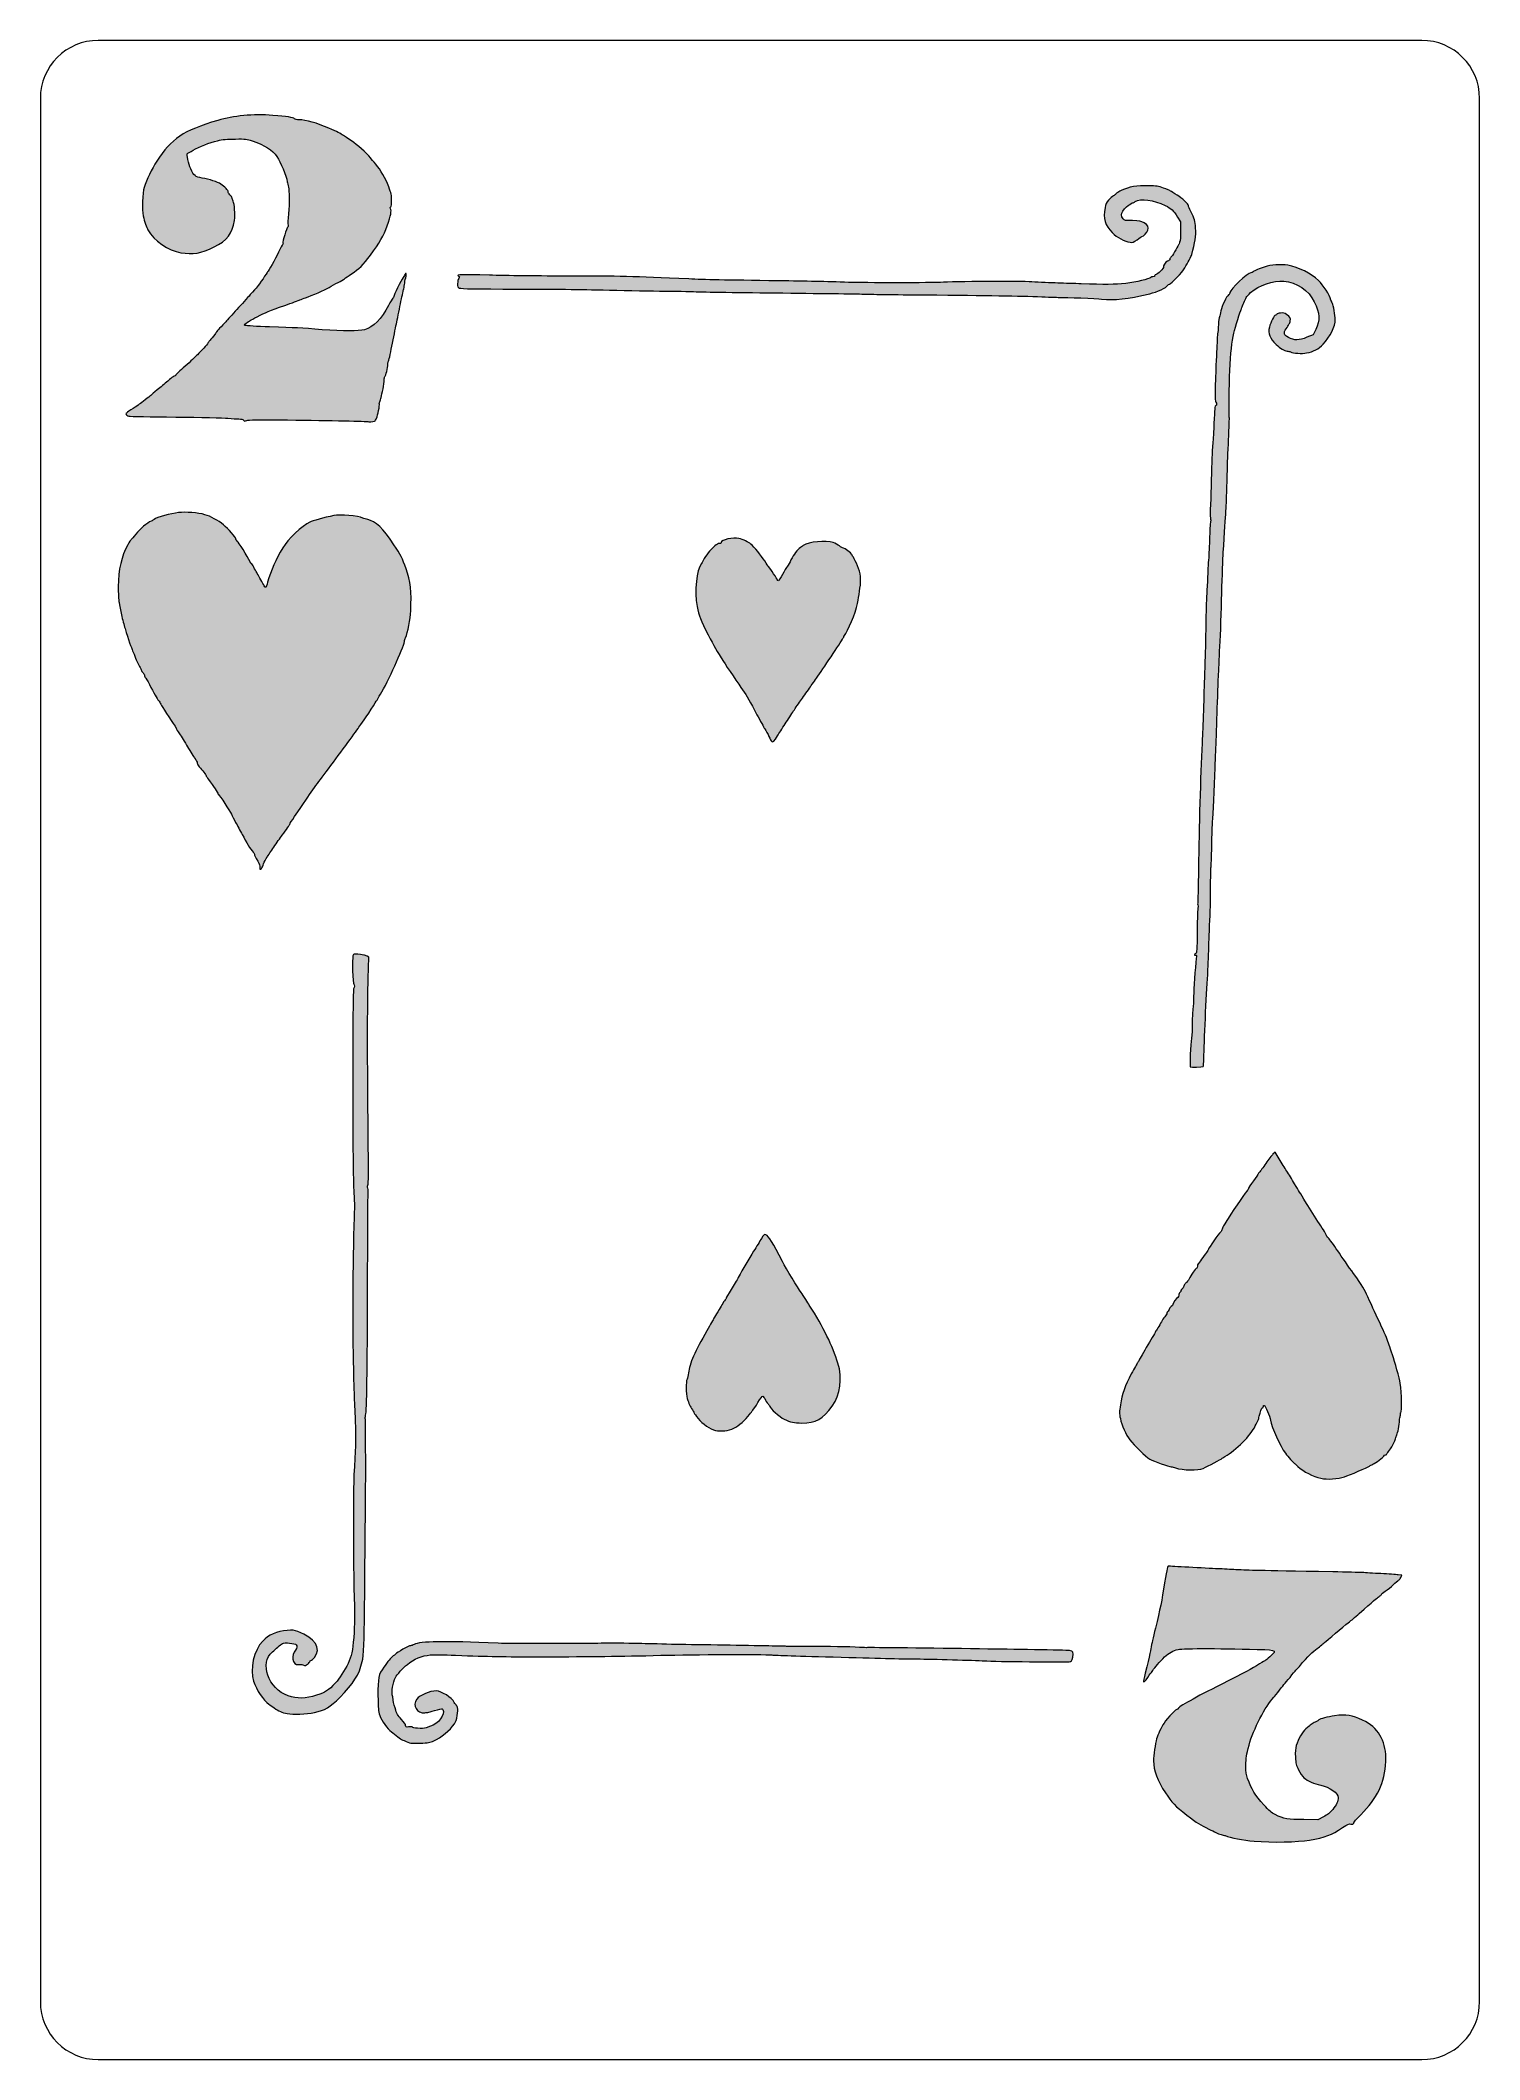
# Model space of a CAD drawing. Header units: inches. Extents: x 0.8 to 3.9, y -5.2 to -0.84.
import ezdxf

# ---------------------------------------------------------------- set-up
doc = ezdxf.new("R2010")
doc.units = ezdxf.units.IN
doc.header["$MEASUREMENT"] = 0
doc.layers.add('Layer 1', color=7, linetype='Continuous')

msp = doc.modelspace()

# ---------------------------------------------------------------- hatches: boundary and pattern name
at = {"layer": 'Layer 1', "true_color": 0x231f20}
h = msp.add_hatch(color=250, dxfattribs=at)
h.dxf.hatch_style = 2
edge = h.paths.add_edge_path()
edge.add_spline(control_points=[(1.5046, -1.6658), (1.5036, -1.6649), (1.4269, -1.6633), (1.3315, -1.6622), (1.2651, -1.6614), (1.2477, -1.6616), (1.2437, -1.6633), (1.2392, -1.6651), (1.2383, -1.665), (1.2366, -1.6627), (1.2352, -1.6608), (1.2323, -1.66), (1.2266, -1.66), (1.2222, -1.66), (1.2115, -1.6593), (1.2028, -1.6585), (1.1941, -1.6577), (1.1434, -1.6565), (1.0902, -1.656), (1.0369, -1.6554), (0.9916, -1.6545), (0.9894, -1.654), (0.9856, -1.6532), (0.983, -1.6509), (0.983, -1.6485), (0.983, -1.6479), (0.9878, -1.6444), (0.9936, -1.6405), (1.009, -1.6305), (1.0104, -1.6295), (1.0205, -1.6216), (1.0256, -1.6176), (1.032, -1.6128), (1.0346, -1.6108), (1.0373, -1.6089), (1.0399, -1.6067), (1.0404, -1.6059), (1.041, -1.6052), (1.0479, -1.5993), (1.0558, -1.5929), (1.0637, -1.5865), (1.0731, -1.5786), (1.0767, -1.5752), (1.0802, -1.5719), (1.0847, -1.5687), (1.0867, -1.5681), (1.0886, -1.5675), (1.0902, -1.5663), (1.0902, -1.5656), (1.0902, -1.5649), (1.0994, -1.5561), (1.1106, -1.5462), (1.1218, -1.5363), (1.1337, -1.5252), (1.1371, -1.5216), (1.1404, -1.5181), (1.1466, -1.5116), (1.1507, -1.5072), (1.1548, -1.5029), (1.1589, -1.4981), (1.1598, -1.4966), (1.1613, -1.494), (1.1656, -1.4885), (1.1746, -1.4778), (1.1766, -1.4755), (1.1782, -1.473), (1.1782, -1.4723), (1.1782, -1.4716), (1.1813, -1.468), (1.185, -1.4643), (1.1888, -1.4606), (1.1947, -1.4543), (1.1983, -1.4503), (1.2018, -1.4464), (1.2126, -1.4345), (1.2223, -1.4239), (1.2319, -1.4134), (1.2449, -1.399), (1.251, -1.3919), (1.2572, -1.3849), (1.2639, -1.3773), (1.2659, -1.3751), (1.2679, -1.3729), (1.2736, -1.365), (1.2786, -1.3575), (1.2835, -1.35), (1.288, -1.3436), (1.2886, -1.3431), (1.2908, -1.3414), (1.3049, -1.3158), (1.312, -1.3007), (1.3162, -1.2919), (1.3203, -1.2842), (1.3211, -1.2837), (1.322, -1.2831), (1.3222, -1.2818), (1.3215, -1.2808), (1.3203, -1.2788), (1.3297, -1.2476), (1.332, -1.2462), (1.3329, -1.2456), (1.3331, -1.2438), (1.3326, -1.2421), (1.3321, -1.2405), (1.3325, -1.2295), (1.3335, -1.2179), (1.3357, -1.1929), (1.3356, -1.1688), (1.3333, -1.1599), (1.3325, -1.1563), (1.3314, -1.1513), (1.3309, -1.1487), (1.3287, -1.1352), (1.3167, -1.106), (1.3085, -1.0943), (1.2985, -1.0798), (1.283, -1.0699), (1.255, -1.0602), (1.244, -1.0564), (1.241, -1.0561), (1.219, -1.0563), (1.2007, -1.0564), (1.1916, -1.0573), (1.1806, -1.0599), (1.1628, -1.0641), (1.1419, -1.0723), (1.1276, -1.0807), (1.1216, -1.0842), (1.1161, -1.0872), (1.1154, -1.0874), (1.1133, -1.0881), (1.1183, -1.1111), (1.1227, -1.1207), (1.1295, -1.1357), (1.1324, -1.138), (1.147, -1.1406), (1.1631, -1.1434), (1.1805, -1.1489), (1.1878, -1.1535), (1.1954, -1.1584), (1.2043, -1.1679), (1.2035, -1.1703), (1.2032, -1.1714), (1.2049, -1.1743), (1.2073, -1.1768), (1.2098, -1.1792), (1.2118, -1.1823), (1.2118, -1.1836), (1.2118, -1.1849), (1.2128, -1.1879), (1.2141, -1.1903), (1.2173, -1.1965), (1.2188, -1.2186), (1.2169, -1.2319), (1.213, -1.2598), (1.2006, -1.2759), (1.1732, -1.2892), (1.1444, -1.303), (1.1274, -1.3059), (1.1014, -1.3015), (1.0744, -1.297), (1.0431, -1.2754), (1.0304, -1.2525), (1.027, -1.2463), (1.023, -1.2345), (1.0202, -1.2221), (1.0176, -1.2106), (1.0188, -1.1707), (1.022, -1.1608), (1.0274, -1.1444), (1.0388, -1.1209), (1.0495, -1.1043), (1.0815, -1.0548), (1.1052, -1.039), (1.1814, -1.0161), (1.2148, -1.006), (1.2569, -1.0022), (1.3, -1.0054), (1.3297, -1.0075), (1.3439, -1.0098), (1.3464, -1.0128), (1.3476, -1.0142), (1.3514, -1.015), (1.3568, -1.015), (1.3708, -1.015), (1.3953, -1.0219), (1.4207, -1.0331), (1.4385, -1.0409), (1.4459, -1.0446), (1.4519, -1.0486), (1.4541, -1.0501), (1.462, -1.0554), (1.4695, -1.0603), (1.4817, -1.0684), (1.5019, -1.0864), (1.5103, -1.0968), (1.5121, -1.099), (1.5171, -1.105), (1.5216, -1.1103), (1.5329, -1.1237), (1.5425, -1.1405), (1.5498, -1.1596), (1.5551, -1.1735), (1.556, -1.1777), (1.556, -1.1885), (1.556, -1.1972), (1.5554, -1.2016), (1.554, -1.2025), (1.5524, -1.2035), (1.5523, -1.2045), (1.5537, -1.2068), (1.5563, -1.2108), (1.5543, -1.2205), (1.5463, -1.2436), (1.539, -1.2645), (1.5298, -1.2807), (1.5102, -1.3071), (1.495, -1.3276), (1.4855, -1.3368), (1.4693, -1.3472), (1.4628, -1.3513), (1.456, -1.356), (1.4543, -1.3576), (1.4525, -1.3591), (1.4464, -1.3628), (1.4407, -1.3656), (1.435, -1.3684), (1.4262, -1.3732), (1.4212, -1.3762), (1.4121, -1.3816), (1.384, -1.394), (1.3703, -1.3986), (1.3663, -1.4), (1.3609, -1.402), (1.3583, -1.4032), (1.3556, -1.4044), (1.3408, -1.4098), (1.3254, -1.4152), (1.2932, -1.4264), (1.2829, -1.4306), (1.2662, -1.4396), (1.2596, -1.4431), (1.2528, -1.4468), (1.251, -1.4478), (1.2492, -1.4488), (1.2453, -1.4513), (1.2424, -1.4534), (1.2373, -1.4571), (1.2371, -1.4574), (1.2403, -1.4585), (1.2421, -1.4592), (1.2658, -1.4605), (1.2929, -1.4615), (1.35, -1.4634), (1.3587, -1.4639), (1.4063, -1.4675), (1.452, -1.471), (1.4848, -1.4711), (1.4972, -1.4676), (1.5168, -1.4621), (1.5344, -1.4443), (1.5493, -1.4151), (1.5531, -1.4076), (1.5572, -1.4007), (1.5584, -1.3997), (1.5597, -1.3988), (1.5607, -1.397), (1.5607, -1.3958), (1.5607, -1.393), (1.5759, -1.362), (1.5808, -1.3548), (1.5828, -1.3518), (1.5848, -1.3485), (1.5852, -1.3475), (1.5856, -1.3464), (1.5864, -1.346), (1.5871, -1.3467), (1.5878, -1.3473), (1.5874, -1.3512), (1.5864, -1.3555), (1.5853, -1.3597), (1.5841, -1.3664), (1.5838, -1.3703), (1.5834, -1.3743), (1.5824, -1.3793), (1.5816, -1.3815), (1.5809, -1.3837), (1.5779, -1.3974), (1.5751, -1.4119), (1.5723, -1.4265), (1.5684, -1.4459), (1.5663, -1.4551), (1.5643, -1.4644), (1.5599, -1.486), (1.5566, -1.5032), (1.5532, -1.5203), (1.5498, -1.5353), (1.5489, -1.5366), (1.5479, -1.5378), (1.5474, -1.5406), (1.5476, -1.543), (1.5482, -1.5485), (1.5437, -1.5674), (1.5415, -1.5688), (1.5406, -1.5693), (1.5399, -1.5727), (1.54, -1.5761), (1.5402, -1.5795), (1.5391, -1.5881), (1.5375, -1.5952), (1.536, -1.6022), (1.5342, -1.6105), (1.5336, -1.6136), (1.533, -1.6167), (1.5316, -1.6208), (1.5305, -1.6228), (1.5294, -1.6248), (1.529, -1.6271), (1.5295, -1.628), (1.5306, -1.6297), (1.5263, -1.6521), (1.5236, -1.6589), (1.5227, -1.6613), (1.5206, -1.664), (1.519, -1.6649), (1.5162, -1.6663), (1.5059, -1.667), (1.5046, -1.6658), (1.5046, -1.6658), (1.5046, -1.6658), (1.5046, -1.6658)], knot_values=[0, 0, 0, 0, 1, 1, 1, 2, 2, 2, 3, 3, 3, 4, 4, 4, 5, 5, 5, 6, 6, 6, 7, 7, 7, 8, 8, 8, 9, 9, 9, 10, 10, 10, 11, 11, 11, 12, 12, 12, 13, 13, 13, 14, 14, 14, 15, 15, 15, 16, 16, 16, 17, 17, 17, 18, 18, 18, 19, 19, 19, 20, 20, 20, 21, 21, 21, 22, 22, 22, 23, 23, 23, 24, 24, 24, 25, 25, 25, 26, 26, 26, 27, 27, 27, 28, 28, 28, 29, 29, 29, 30, 30, 30, 31, 31, 31, 32, 32, 32, 33, 33, 33, 34, 34, 34, 35, 35, 35, 36, 36, 36, 37, 37, 37, 38, 38, 38, 39, 39, 39, 40, 40, 40, 41, 41, 41, 42, 42, 42, 43, 43, 43, 44, 44, 44, 45, 45, 45, 46, 46, 46, 47, 47, 47, 48, 48, 48, 49, 49, 49, 50, 50, 50, 51, 51, 51, 52, 52, 52, 53, 53, 53, 54, 54, 54, 55, 55, 55, 56, 56, 56, 57, 57, 57, 58, 58, 58, 59, 59, 59, 60, 60, 60, 61, 61, 61, 62, 62, 62, 63, 63, 63, 64, 64, 64, 65, 65, 65, 66, 66, 66, 67, 67, 67, 68, 68, 68, 69, 69, 69, 70, 70, 70, 71, 71, 71, 72, 72, 72, 73, 73, 73, 74, 74, 74, 75, 75, 75, 76, 76, 76, 77, 77, 77, 78, 78, 78, 79, 79, 79, 80, 80, 80, 81, 81, 81, 82, 82, 82, 83, 83, 83, 84, 84, 84, 85, 85, 85, 86, 86, 86, 87, 87, 87, 88, 88, 88, 89, 89, 89, 90, 90, 90, 91, 91, 91, 92, 92, 92, 93, 93, 93, 94, 94, 94, 95, 95, 95, 96, 96, 96, 97, 97, 97, 98, 98, 98, 99, 99, 99, 100, 100, 100, 101, 101, 101, 102, 102, 102, 103, 103, 103, 104, 104, 104, 105, 105, 105, 106, 106, 106, 107, 107, 107, 108, 108, 108, 109, 109, 109, 110, 110, 110, 110], degree=3, periodic=1)
h = msp.add_hatch(color=250, dxfattribs=at)
h.dxf.hatch_style = 2
edge = h.paths.add_edge_path()
edge.add_spline(control_points=[(3.0875, -1.4014), (3.0779, -1.4003), (3.0083, -1.3976), (2.9978, -1.3979), (2.9965, -1.3979), (2.9789, -1.3973), (2.9586, -1.3965), (2.9081, -1.3946), (2.8465, -1.3936), (2.7066, -1.3925), (2.641, -1.392), (2.5823, -1.3912), (2.5761, -1.3908), (2.57, -1.3904), (2.4908, -1.3894), (2.4001, -1.3884), (2.3094, -1.3875), (2.2252, -1.3862), (2.2128, -1.3856), (2.2005, -1.385), (2.1649, -1.3843), (2.1336, -1.3841), (2.1024, -1.3839), (2.0476, -1.3828), (2.012, -1.3818), (1.9763, -1.3808), (1.8932, -1.3799), (1.8271, -1.3799), (1.736, -1.3798), (1.7061, -1.3793), (1.7027, -1.3778), (1.6988, -1.3761), (1.6983, -1.375), (1.6983, -1.3682), (1.6983, -1.3639), (1.6994, -1.3589), (1.7007, -1.357), (1.7029, -1.3539), (1.7029, -1.3534), (1.7004, -1.352), (1.6944, -1.3487), (1.707, -1.3483), (1.7669, -1.3501), (1.8003, -1.3511), (1.878, -1.3519), (1.9395, -1.3519), (2.0452, -1.3519), (2.0768, -1.3526), (2.1968, -1.3582), (2.2312, -1.3598), (2.2735, -1.3606), (2.3905, -1.3621), (2.4513, -1.3629), (2.493, -1.3638), (2.5417, -1.3655), (2.5708, -1.3665), (2.7261, -1.3665), (2.7402, -1.3655), (2.7669, -1.3636), (2.9116, -1.3628), (2.9373, -1.3644), (2.9534, -1.3654), (2.9785, -1.3665), (2.993, -1.367), (3.0076, -1.3674), (3.0303, -1.3682), (3.0435, -1.3686), (3.0945, -1.3705), (3.1157, -1.3703), (3.1395, -1.3677), (3.1617, -1.3652), (3.1897, -1.3586), (3.1938, -1.3548), (3.1946, -1.354), (3.1967, -1.3534), (3.1983, -1.3534), (3.1999, -1.3534), (3.2016, -1.3523), (3.2021, -1.351), (3.2026, -1.3496), (3.2039, -1.3485), (3.2049, -1.3485), (3.2077, -1.3485), (3.2222, -1.3343), (3.2211, -1.3326), (3.2194, -1.3298), (3.2249, -1.3218), (3.2298, -1.3198), (3.2325, -1.3187), (3.2347, -1.3167), (3.2347, -1.3155), (3.2347, -1.3142), (3.2363, -1.3116), (3.2383, -1.3095), (3.2403, -1.3075), (3.2444, -1.3011), (3.2473, -1.2952), (3.2503, -1.2893), (3.2534, -1.2841), (3.2542, -1.2836), (3.2549, -1.2831), (3.2555, -1.2814), (3.2555, -1.2796), (3.2555, -1.2779), (3.256, -1.2765), (3.2567, -1.2765), (3.2574, -1.2765), (3.2578, -1.2671), (3.2577, -1.2556), (3.2577, -1.2556), (3.2574, -1.2347), (3.2574, -1.2347), (3.2574, -1.2347), (3.2514, -1.2248), (3.2514, -1.2248), (3.2427, -1.2104), (3.2385, -1.2065), (3.2247, -1.1996), (3.2005, -1.1878), (3.1713, -1.1839), (3.1602, -1.1911), (3.1577, -1.1928), (3.1552, -1.1939), (3.1548, -1.1937), (3.1543, -1.1935), (3.1526, -1.1944), (3.1511, -1.1957), (3.1495, -1.197), (3.1477, -1.1981), (3.1471, -1.1982), (3.145, -1.1982), (3.1372, -1.2058), (3.1333, -1.2116), (3.1291, -1.2177), (3.1292, -1.2224), (3.1338, -1.2284), (3.1365, -1.232), (3.1377, -1.2323), (3.1541, -1.2324), (3.1702, -1.2326), (3.1721, -1.2329), (3.1791, -1.2371), (3.1871, -1.2418), (3.1894, -1.2463), (3.1875, -1.2528), (3.1861, -1.2573), (3.1773, -1.2669), (3.1745, -1.2669), (3.1735, -1.2669), (3.1688, -1.2699), (3.164, -1.2734), (3.1564, -1.2793), (3.1548, -1.2798), (3.1491, -1.279), (3.1369, -1.2771), (3.1209, -1.2685), (3.1105, -1.2581), (3.0945, -1.2422), (3.0907, -1.2291), (3.095, -1.2042), (3.0962, -1.1972), (3.0979, -1.1936), (3.1027, -1.1882), (3.1061, -1.1844), (3.1107, -1.1803), (3.113, -1.1791), (3.1152, -1.1779), (3.1177, -1.1758), (3.1184, -1.1746), (3.1191, -1.1734), (3.1249, -1.1698), (3.1312, -1.1668), (3.1461, -1.1595), (3.164, -1.1565), (3.1891, -1.1571), (3.2053, -1.1575), (3.2103, -1.1583), (3.2211, -1.162), (3.2281, -1.1645), (3.235, -1.1674), (3.2363, -1.1685), (3.2376, -1.1696), (3.2439, -1.1734), (3.2502, -1.1771), (3.2611, -1.1834), (3.2747, -1.1964), (3.2747, -1.2005), (3.2747, -1.2015), (3.277, -1.207), (3.2799, -1.2127), (3.2879, -1.2286), (3.2892, -1.2331), (3.2902, -1.2483), (3.2914, -1.265), (3.2891, -1.28), (3.2818, -1.3052), (3.2805, -1.3095), (3.2734, -1.3235), (3.2671, -1.3342), (3.2621, -1.3427), (3.2368, -1.3694), (3.2338, -1.3694), (3.2326, -1.3694), (3.2311, -1.3703), (3.2304, -1.3714), (3.2267, -1.3772), (3.2082, -1.3861), (3.1912, -1.3901), (3.143, -1.4016), (3.1152, -1.4046), (3.0875, -1.4014), (3.0875, -1.4014), (3.0875, -1.4014), (3.0875, -1.4014)], knot_values=[0, 0, 0, 0, 1, 1, 1, 2, 2, 2, 3, 3, 3, 4, 4, 4, 5, 5, 5, 6, 6, 6, 7, 7, 7, 8, 8, 8, 9, 9, 9, 10, 10, 10, 11, 11, 11, 12, 12, 12, 13, 13, 13, 14, 14, 14, 15, 15, 15, 16, 16, 16, 17, 17, 17, 18, 18, 18, 19, 19, 19, 20, 20, 20, 21, 21, 21, 22, 22, 22, 23, 23, 23, 24, 24, 24, 25, 25, 25, 26, 26, 26, 27, 27, 27, 28, 28, 28, 29, 29, 29, 30, 30, 30, 31, 31, 31, 32, 32, 32, 33, 33, 33, 34, 34, 34, 35, 35, 35, 36, 36, 36, 37, 37, 37, 38, 38, 38, 39, 39, 39, 40, 40, 40, 41, 41, 41, 42, 42, 42, 43, 43, 43, 44, 44, 44, 45, 45, 45, 46, 46, 46, 47, 47, 47, 48, 48, 48, 49, 49, 49, 50, 50, 50, 51, 51, 51, 52, 52, 52, 53, 53, 53, 54, 54, 54, 55, 55, 55, 56, 56, 56, 57, 57, 57, 58, 58, 58, 59, 59, 59, 60, 60, 60, 61, 61, 61, 62, 62, 62, 63, 63, 63, 64, 64, 64, 65, 65, 65, 66, 66, 66, 67, 67, 67, 68, 68, 68, 69, 69, 69, 70, 70, 70, 71, 71, 71, 71], degree=3, periodic=1)
h = msp.add_hatch(color=250, dxfattribs=at)
h.dxf.hatch_style = 2
edge = h.paths.add_edge_path()
edge.add_spline(control_points=[(3.2788, -3.0573), (3.2774, -3.055), (3.2793, -3.0081), (3.2813, -2.9963), (3.2823, -2.9906), (3.283, -2.9769), (3.2829, -2.9659), (3.2828, -2.9549), (3.2835, -2.9402), (3.2844, -2.9331), (3.2853, -2.9261), (3.286, -2.9135), (3.286, -2.9051), (3.2859, -2.891), (3.2893, -2.8432), (3.2917, -2.8239), (3.2927, -2.8164), (3.2925, -2.8155), (3.2902, -2.8164), (3.2866, -2.8178), (3.2868, -2.8145), (3.2904, -2.8125), (3.2929, -2.8111), (3.2932, -2.8067), (3.2936, -2.7633), (3.2939, -2.7371), (3.2948, -2.7145), (3.2955, -2.7131), (3.2963, -2.7117), (3.2962, -2.7094), (3.2953, -2.7078), (3.2945, -2.7063), (3.2942, -2.7044), (3.2947, -2.7036), (3.2952, -2.7028), (3.296, -2.6691), (3.2964, -2.6288), (3.2975, -2.5402), (3.3006, -2.4316), (3.3043, -2.3594), (3.3053, -2.3402), (3.3079, -2.2655), (3.3092, -2.2185), (3.3097, -2.2014), (3.3104, -2.1801), (3.3108, -2.1713), (3.3112, -2.1625), (3.3118, -2.1326), (3.3123, -2.1049), (3.3127, -2.0772), (3.3135, -2.0491), (3.3139, -2.0425), (3.3147, -2.0312), (3.3167, -1.9885), (3.3167, -1.9833), (3.3166, -1.982), (3.3173, -1.9731), (3.3181, -1.9635), (3.319, -1.954), (3.32, -1.9317), (3.3205, -1.9139), (3.321, -1.8962), (3.322, -1.8809), (3.3228, -1.88), (3.3236, -1.8791), (3.3236, -1.8773), (3.3227, -1.876), (3.322, -1.8747), (3.3216, -1.8654), (3.322, -1.8553), (3.3229, -1.8296), (3.3244, -1.7822), (3.3251, -1.7536), (3.3254, -1.7404), (3.3264, -1.7224), (3.3273, -1.7135), (3.3282, -1.7047), (3.3294, -1.6849), (3.3299, -1.6695), (3.331, -1.6384), (3.3318, -1.6312), (3.334, -1.6312), (3.3361, -1.6312), (3.336, -1.6258), (3.3338, -1.6236), (3.3326, -1.6225), (3.3321, -1.6151), (3.3323, -1.6029), (3.3325, -1.5855), (3.3328, -1.5769), (3.3349, -1.5312), (3.3353, -1.5224), (3.3359, -1.5069), (3.3364, -1.4968), (3.3371, -1.4799), (3.3379, -1.4704), (3.3386, -1.4704), (3.3388, -1.4704), (3.3392, -1.4641), (3.3395, -1.4564), (3.3399, -1.4487), (3.3409, -1.4411), (3.3417, -1.4396), (3.3426, -1.438), (3.344, -1.4324), (3.345, -1.4271), (3.3471, -1.4158), (3.357, -1.395), (3.3613, -1.3926), (3.363, -1.3918), (3.3644, -1.3894), (3.3644, -1.3874), (3.3644, -1.3803), (3.4022, -1.3447), (3.4097, -1.3447), (3.4111, -1.3447), (3.4131, -1.3438), (3.4143, -1.3426), (3.4154, -1.3415), (3.4196, -1.3394), (3.4236, -1.3379), (3.4275, -1.3365), (3.4349, -1.3338), (3.44, -1.332), (3.4521, -1.3276), (3.4739, -1.3261), (3.4892, -1.3287), (3.5119, -1.3324), (3.5402, -1.3464), (3.5555, -1.3615), (3.5657, -1.3716), (3.5795, -1.3931), (3.5823, -1.4035), (3.5832, -1.4068), (3.5845, -1.4103), (3.5852, -1.4111), (3.5872, -1.4137), (3.5916, -1.4372), (3.5916, -1.4455), (3.5916, -1.4601), (3.5802, -1.4833), (3.5653, -1.4988), (3.5555, -1.5092), (3.5445, -1.515), (3.5298, -1.5177), (3.5196, -1.5196), (3.5002, -1.5184), (3.4949, -1.5156), (3.4931, -1.5146), (3.4898, -1.5137), (3.4875, -1.5135), (3.4811, -1.513), (3.4731, -1.5082), (3.4639, -1.4993), (3.4502, -1.4861), (3.446, -1.4755), (3.4494, -1.4623), (3.4521, -1.4516), (3.4599, -1.4359), (3.4626, -1.4359), (3.4639, -1.4359), (3.4652, -1.4351), (3.4655, -1.4342), (3.4658, -1.4332), (3.4694, -1.432), (3.4735, -1.4316), (3.4796, -1.4309), (3.4819, -1.4314), (3.4863, -1.4345), (3.4942, -1.4401), (3.4956, -1.4424), (3.4945, -1.4487), (3.494, -1.4518), (3.4929, -1.4546), (3.4922, -1.4549), (3.4914, -1.4552), (3.4908, -1.456), (3.4908, -1.4568), (3.4908, -1.4576), (3.4885, -1.4614), (3.4858, -1.4654), (3.4791, -1.4748), (3.4802, -1.4788), (3.4908, -1.4846), (3.5029, -1.4912), (3.5136, -1.491), (3.5305, -1.484), (3.5305, -1.484), (3.5438, -1.4785), (3.5438, -1.4785), (3.5438, -1.4785), (3.5493, -1.4672), (3.5493, -1.4672), (3.559, -1.4474), (3.5583, -1.4323), (3.5463, -1.4073), (3.5348, -1.3832), (3.5076, -1.3647), (3.4809, -1.3629), (3.4574, -1.3613), (3.4277, -1.3715), (3.4088, -1.3876), (3.4042, -1.3915), (3.3999, -1.3963), (3.3993, -1.3981), (3.3988, -1.4), (3.3964, -1.4051), (3.3941, -1.4095), (3.3919, -1.4139), (3.39, -1.4186), (3.39, -1.42), (3.39, -1.4214), (3.3893, -1.4232), (3.3885, -1.424), (3.3869, -1.4257), (3.3754, -1.4624), (3.3725, -1.4753), (3.3685, -1.4927), (3.3658, -1.5182), (3.3642, -1.5552), (3.3628, -1.5865), (3.362, -1.6536), (3.3629, -1.6568), (3.3631, -1.6572), (3.3631, -1.658), (3.3631, -1.6584), (3.3631, -1.6588), (3.3626, -1.6736), (3.362, -1.6911), (3.3614, -1.7087), (3.3607, -1.7234), (3.3604, -1.7239), (3.3601, -1.7244), (3.3595, -1.7446), (3.3589, -1.7688), (3.358, -1.8075), (3.3573, -1.8275), (3.3555, -1.8616), (3.3551, -1.8703), (3.3528, -1.9059), (3.3499, -1.9481), (3.3491, -1.96), (3.3477, -1.9996), (3.3468, -2.0361), (3.3459, -2.0726), (3.344, -2.1241), (3.3426, -2.1505), (3.3413, -2.1769), (3.3399, -2.2057), (3.3396, -2.2145), (3.3387, -2.2366), (3.3373, -2.2787), (3.3363, -2.3066), (3.3359, -2.3193), (3.3352, -2.3391), (3.3348, -2.3506), (3.3343, -2.362), (3.3332, -2.3897), (3.3323, -2.4122), (3.3306, -2.4563), (3.3278, -2.5148), (3.3268, -2.529), (3.3264, -2.5339), (3.3257, -2.5573), (3.3251, -2.581), (3.3246, -2.6048), (3.3238, -2.6251), (3.3235, -2.6263), (3.3231, -2.6274), (3.3227, -2.6486), (3.3226, -2.6735), (3.3225, -2.6983), (3.3218, -2.7277), (3.3211, -2.7387), (3.3205, -2.7497), (3.3194, -2.7763), (3.3188, -2.7979), (3.3182, -2.8195), (3.3171, -2.8468), (3.3163, -2.8587), (3.3134, -2.902), (3.3086, -3.0059), (3.3081, -3.0392), (3.3079, -3.0483), (3.3073, -3.056), (3.3067, -3.0564), (3.3043, -3.0579), (3.2797, -3.0588), (3.2788, -3.0573), (3.2788, -3.0573), (3.2788, -3.0573), (3.2788, -3.0573)], knot_values=[0, 0, 0, 0, 1, 1, 1, 2, 2, 2, 3, 3, 3, 4, 4, 4, 5, 5, 5, 6, 6, 6, 7, 7, 7, 8, 8, 8, 9, 9, 9, 10, 10, 10, 11, 11, 11, 12, 12, 12, 13, 13, 13, 14, 14, 14, 15, 15, 15, 16, 16, 16, 17, 17, 17, 18, 18, 18, 19, 19, 19, 20, 20, 20, 21, 21, 21, 22, 22, 22, 23, 23, 23, 24, 24, 24, 25, 25, 25, 26, 26, 26, 27, 27, 27, 28, 28, 28, 29, 29, 29, 30, 30, 30, 31, 31, 31, 32, 32, 32, 33, 33, 33, 34, 34, 34, 35, 35, 35, 36, 36, 36, 37, 37, 37, 38, 38, 38, 39, 39, 39, 40, 40, 40, 41, 41, 41, 42, 42, 42, 43, 43, 43, 44, 44, 44, 45, 45, 45, 46, 46, 46, 47, 47, 47, 48, 48, 48, 49, 49, 49, 50, 50, 50, 51, 51, 51, 52, 52, 52, 53, 53, 53, 54, 54, 54, 55, 55, 55, 56, 56, 56, 57, 57, 57, 58, 58, 58, 59, 59, 59, 60, 60, 60, 61, 61, 61, 62, 62, 62, 63, 63, 63, 64, 64, 64, 65, 65, 65, 66, 66, 66, 67, 67, 67, 68, 68, 68, 69, 69, 69, 70, 70, 70, 71, 71, 71, 72, 72, 72, 73, 73, 73, 74, 74, 74, 75, 75, 75, 76, 76, 76, 77, 77, 77, 78, 78, 78, 79, 79, 79, 80, 80, 80, 81, 81, 81, 82, 82, 82, 83, 83, 83, 84, 84, 84, 85, 85, 85, 86, 86, 86, 87, 87, 87, 88, 88, 88, 89, 89, 89, 90, 90, 90, 91, 91, 91, 92, 92, 92, 93, 93, 93, 94, 94, 94, 95, 95, 95, 96, 96, 96, 97, 97, 97, 97], degree=3, periodic=1)
h = msp.add_hatch(color=250, dxfattribs=at)
h.dxf.hatch_style = 2
edge = h.paths.add_edge_path()
edge.add_spline(control_points=[(1.2716, -2.6268), (1.2723, -2.6234), (1.2712, -2.62), (1.2672, -2.6135), (1.2617, -2.6043), (1.2601, -2.6009), (1.2604, -2.5992), (1.2605, -2.5986), (1.2592, -2.5964), (1.2574, -2.5944), (1.252, -2.5883), (1.2422, -2.5724), (1.2337, -2.5562), (1.2293, -2.5479), (1.223, -2.5361), (1.2196, -2.5302), (1.2163, -2.5242), (1.2122, -2.5163), (1.2105, -2.5126), (1.2073, -2.5054), (1.1848, -2.471), (1.1827, -2.4701), (1.182, -2.4698), (1.1814, -2.4689), (1.1814, -2.4682), (1.1814, -2.4668), (1.1712, -2.4514), (1.1612, -2.4376), (1.1582, -2.4335), (1.1558, -2.4297), (1.1558, -2.4291), (1.1558, -2.4279), (1.1478, -2.4175), (1.141, -2.41), (1.1386, -2.4073), (1.1366, -2.4037), (1.1366, -2.402), (1.1366, -2.4003), (1.1344, -2.3959), (1.1317, -2.3923), (1.129, -2.3887), (1.1219, -2.3774), (1.1159, -2.3672), (1.1099, -2.3569), (1.102, -2.3442), (1.0984, -2.3388), (1.0947, -2.3335), (1.0918, -2.3287), (1.0918, -2.3282), (1.0918, -2.3277), (1.0904, -2.3253), (1.0888, -2.3229), (1.079, -2.3087), (1.0602, -2.2794), (1.0582, -2.2752), (1.0569, -2.2725), (1.0547, -2.2689), (1.0534, -2.2674), (1.0504, -2.2638), (1.0428, -2.2506), (1.0335, -2.2327), (1.0295, -2.225), (1.0255, -2.2183), (1.0246, -2.2178), (1.0237, -2.2172), (1.023, -2.2154), (1.023, -2.2137), (1.023, -2.212), (1.0216, -2.2094), (1.02, -2.2078), (1.0183, -2.2062), (1.0164, -2.2031), (1.0157, -2.2009), (1.0151, -2.1987), (1.0128, -2.1942), (1.0107, -2.1909), (1.0086, -2.1876), (1.0054, -2.1808), (1.0035, -2.1757), (1.0017, -2.1707), (0.9989, -2.1636), (0.9974, -2.1601), (0.9945, -2.1537), (0.9884, -2.1357), (0.9809, -2.1121), (0.9786, -2.105), (0.9753, -2.0917), (0.9735, -2.0825), (0.9717, -2.0733), (0.9693, -2.0614), (0.9682, -2.0561), (0.967, -2.0505), (0.9662, -2.0361), (0.9663, -2.0217), (0.9666, -1.9847), (0.9731, -1.9562), (0.987, -1.9312), (0.9902, -1.9256), (0.9935, -1.9205), (0.9943, -1.92), (0.9951, -1.9195), (0.9997, -1.9142), (1.0045, -1.9082), (1.0129, -1.8976), (1.0292, -1.8838), (1.0374, -1.8803), (1.0396, -1.8794), (1.0425, -1.8778), (1.0438, -1.8767), (1.0492, -1.8725), (1.0802, -1.8638), (1.0966, -1.862), (1.1124, -1.8602), (1.1378, -1.8622), (1.1534, -1.8665), (1.1646, -1.8696), (1.1825, -1.8793), (1.1932, -1.8882), (1.2035, -1.8967), (1.2198, -1.9153), (1.2198, -1.9186), (1.2198, -1.9195), (1.222, -1.9227), (1.2247, -1.9257), (1.23, -1.9317), (1.2518, -1.9675), (1.2518, -1.9703), (1.2518, -1.9713), (1.2526, -1.9721), (1.2535, -1.9721), (1.2544, -1.9721), (1.2568, -1.9755), (1.2587, -1.9797), (1.2607, -1.9839), (1.2635, -1.9891), (1.265, -1.9913), (1.2678, -1.9955), (1.2757, -2.0095), (1.2802, -2.0181), (1.2816, -2.0209), (1.2834, -2.0233), (1.2841, -2.0233), (1.2847, -2.0233), (1.2868, -2.0181), (1.2886, -2.0117), (1.2959, -1.9864), (1.3061, -1.9633), (1.3212, -1.9377), (1.3316, -1.9202), (1.3634, -1.89), (1.3795, -1.8824), (1.3854, -1.8796), (1.4098, -1.873), (1.4314, -1.8682), (1.4434, -1.8656), (1.4848, -1.8692), (1.4941, -1.8737), (1.4966, -1.875), (1.5012, -1.8764), (1.5045, -1.877), (1.5212, -1.88), (1.5379, -1.8961), (1.5609, -1.9313), (1.5753, -1.9532), (1.5791, -1.9606), (1.5873, -1.983), (1.5967, -2.0087), (1.5994, -2.0334), (1.5972, -2.0737), (1.5962, -2.0916), (1.5907, -2.1205), (1.586, -2.1317), (1.585, -2.1341), (1.5839, -2.1378), (1.5836, -2.14), (1.5812, -2.154), (1.5479, -2.2276), (1.532, -2.2537), (1.5285, -2.2595), (1.5244, -2.2663), (1.523, -2.2689), (1.5198, -2.2746), (1.4932, -2.315), (1.4918, -2.3162), (1.4913, -2.3166), (1.4885, -2.3206), (1.4855, -2.325), (1.4778, -2.3364), (1.4404, -2.3872), (1.415, -2.4207), (1.3892, -2.4548), (1.3867, -2.4583), (1.3468, -2.5176), (1.3412, -2.5259), (1.3366, -2.533), (1.3366, -2.5335), (1.3366, -2.5349), (1.3289, -2.5463), (1.3201, -2.5577), (1.3157, -2.5633), (1.3076, -2.5749), (1.3021, -2.5833), (1.2965, -2.5917), (1.2898, -2.6015), (1.2872, -2.605), (1.2846, -2.6086), (1.2813, -2.6151), (1.2798, -2.6194), (1.2783, -2.6238), (1.2764, -2.6283), (1.2755, -2.6294), (1.2726, -2.633), (1.2706, -2.6316), (1.2716, -2.6268), (1.2716, -2.6268), (1.2716, -2.6268), (1.2716, -2.6268)], knot_values=[0, 0, 0, 0, 1, 1, 1, 2, 2, 2, 3, 3, 3, 4, 4, 4, 5, 5, 5, 6, 6, 6, 7, 7, 7, 8, 8, 8, 9, 9, 9, 10, 10, 10, 11, 11, 11, 12, 12, 12, 13, 13, 13, 14, 14, 14, 15, 15, 15, 16, 16, 16, 17, 17, 17, 18, 18, 18, 19, 19, 19, 20, 20, 20, 21, 21, 21, 22, 22, 22, 23, 23, 23, 24, 24, 24, 25, 25, 25, 26, 26, 26, 27, 27, 27, 28, 28, 28, 29, 29, 29, 30, 30, 30, 31, 31, 31, 32, 32, 32, 33, 33, 33, 34, 34, 34, 35, 35, 35, 36, 36, 36, 37, 37, 37, 38, 38, 38, 39, 39, 39, 40, 40, 40, 41, 41, 41, 42, 42, 42, 43, 43, 43, 44, 44, 44, 45, 45, 45, 46, 46, 46, 47, 47, 47, 48, 48, 48, 49, 49, 49, 50, 50, 50, 51, 51, 51, 52, 52, 52, 53, 53, 53, 54, 54, 54, 55, 55, 55, 56, 56, 56, 57, 57, 57, 58, 58, 58, 59, 59, 59, 60, 60, 60, 61, 61, 61, 62, 62, 62, 63, 63, 63, 64, 64, 64, 65, 65, 65, 66, 66, 66, 67, 67, 67, 68, 68, 68, 69, 69, 69, 70, 70, 70, 71, 71, 71, 72, 72, 72, 72], degree=3, periodic=1)
h = msp.add_hatch(color=250, dxfattribs=at)
h.dxf.hatch_style = 2
edge = h.paths.add_edge_path()
edge.add_spline(control_points=[(2.3758, -2.3558), (2.3749, -2.3547), (2.3723, -2.3497), (2.3699, -2.3446), (2.3676, -2.3396), (2.3636, -2.3324), (2.3611, -2.3286), (2.3586, -2.3248), (2.351, -2.311), (2.3441, -2.2978), (2.33, -2.2704), (2.3221, -2.2567), (2.313, -2.2441), (2.3065, -2.2351), (2.2783, -2.1933), (2.272, -2.1833), (2.258, -2.1613), (2.2509, -2.1489), (2.2389, -2.1256), (2.2225, -2.0936), (2.2191, -2.0848), (2.2151, -2.0644), (2.2089, -2.0323), (2.2136, -1.9847), (2.2243, -1.972), (2.2255, -1.9706), (2.2265, -1.9688), (2.2265, -1.9679), (2.2265, -1.9659), (2.2382, -1.9492), (2.2446, -1.9421), (2.2517, -1.9341), (2.2615, -1.9273), (2.2642, -1.9283), (2.2656, -1.9289), (2.2665, -1.9282), (2.2665, -1.9267), (2.2665, -1.9208), (2.2933, -1.9145), (2.3051, -1.9177), (2.3148, -1.9203), (2.3256, -1.9254), (2.3309, -1.9297), (2.3378, -1.9356), (2.3532, -1.9543), (2.3609, -1.9663), (2.3648, -1.9723), (2.3687, -1.9781), (2.3697, -1.9791), (2.3727, -1.9822), (2.3881, -2.0059), (2.3881, -2.0074), (2.3881, -2.0082), (2.389, -2.0089), (2.3902, -2.0089), (2.3913, -2.0089), (2.3953, -2.0029), (2.3992, -1.9957), (2.403, -1.9884), (2.4077, -1.9803), (2.4096, -1.9777), (2.4115, -1.975), (2.415, -1.9689), (2.4174, -1.9641), (2.4233, -1.952), (2.4313, -1.9416), (2.4379, -1.9373), (2.4409, -1.9353), (2.4441, -1.9331), (2.445, -1.9324), (2.4539, -1.925), (2.4935, -1.9214), (2.5085, -1.9266), (2.5131, -1.9282), (2.5193, -1.9316), (2.5222, -1.934), (2.5251, -1.9365), (2.5288, -1.9385), (2.5305, -1.9385), (2.5334, -1.9385), (2.5478, -1.9493), (2.5481, -1.9516), (2.5481, -1.9522), (2.5499, -1.9553), (2.552, -1.9584), (2.5541, -1.9615), (2.5582, -1.9697), (2.5611, -1.9765), (2.5677, -1.9923), (2.5692, -2.0066), (2.5663, -2.0252), (2.5651, -2.0329), (2.5634, -2.0444), (2.5625, -2.0508), (2.5601, -2.0678), (2.5461, -2.1051), (2.5355, -2.1226), (2.5337, -2.1256), (2.5317, -2.1292), (2.5311, -2.1305), (2.5288, -2.1355), (2.4911, -2.1925), (2.4755, -2.2145), (2.4718, -2.2198), (2.4645, -2.2303), (2.4593, -2.2377), (2.4542, -2.2452), (2.4455, -2.2575), (2.4401, -2.2649), (2.4347, -2.2724), (2.4271, -2.2836), (2.4232, -2.2898), (2.4193, -2.2959), (2.4111, -2.3085), (2.4049, -2.3178), (2.3986, -2.327), (2.3913, -2.3386), (2.3885, -2.3435), (2.3821, -2.3547), (2.378, -2.3587), (2.3758, -2.3558), (2.3758, -2.3558), (2.3758, -2.3558), (2.3758, -2.3558)], knot_values=[0, 0, 0, 0, 1, 1, 1, 2, 2, 2, 3, 3, 3, 4, 4, 4, 5, 5, 5, 6, 6, 6, 7, 7, 7, 8, 8, 8, 9, 9, 9, 10, 10, 10, 11, 11, 11, 12, 12, 12, 13, 13, 13, 14, 14, 14, 15, 15, 15, 16, 16, 16, 17, 17, 17, 18, 18, 18, 19, 19, 19, 20, 20, 20, 21, 21, 21, 22, 22, 22, 23, 23, 23, 24, 24, 24, 25, 25, 25, 26, 26, 26, 27, 27, 27, 28, 28, 28, 29, 29, 29, 30, 30, 30, 31, 31, 31, 32, 32, 32, 33, 33, 33, 34, 34, 34, 35, 35, 35, 36, 36, 36, 37, 37, 37, 38, 38, 38, 39, 39, 39, 40, 40, 40, 41, 41, 41, 41], degree=3, periodic=1)
h = msp.add_hatch(color=250, dxfattribs=at)
h.dxf.hatch_style = 2
edge = h.paths.add_edge_path()
edge.add_spline(control_points=[(1.3308, -4.452), (1.3196, -4.4497), (1.312, -4.4465), (1.3025, -4.4397), (1.2988, -4.4371), (1.2937, -4.4335), (1.291, -4.4316), (1.2793, -4.4234), (1.2648, -4.4014), (1.2581, -4.3819), (1.2495, -4.3566), (1.259, -4.3153), (1.2779, -4.2955), (1.2907, -4.2821), (1.3082, -4.2745), (1.3307, -4.2727), (1.3426, -4.2717), (1.3455, -4.272), (1.3537, -4.275), (1.3912, -4.289), (1.4053, -4.311), (1.3896, -4.3309), (1.3867, -4.3345), (1.3834, -4.3375), (1.3821, -4.3375), (1.3809, -4.3375), (1.3798, -4.3384), (1.3798, -4.3395), (1.3797, -4.3406), (1.3776, -4.3432), (1.375, -4.3452), (1.3707, -4.3486), (1.3697, -4.3487), (1.3646, -4.347), (1.3614, -4.346), (1.3572, -4.3456), (1.3552, -4.3461), (1.3496, -4.3475), (1.3436, -4.342), (1.3426, -4.3347), (1.3419, -4.3286), (1.3446, -4.3197), (1.3485, -4.3151), (1.3521, -4.311), (1.353, -4.306), (1.3504, -4.3035), (1.3472, -4.3003), (1.3251, -4.2983), (1.3203, -4.3008), (1.3183, -4.3018), (1.314, -4.3053), (1.3107, -4.3085), (1.3075, -4.3117), (1.3022, -4.3164), (1.299, -4.3189), (1.2701, -4.3421), (1.2903, -4.3987), (1.3328, -4.4136), (1.352, -4.4203), (1.3703, -4.42), (1.3943, -4.4124), (1.4139, -4.4061), (1.4186, -4.403), (1.4353, -4.3853), (1.4426, -4.3775), (1.4553, -4.3578), (1.462, -4.3439), (1.4695, -4.3284), (1.4721, -4.3165), (1.4742, -4.2879), (1.4763, -4.2582), (1.4764, -4.2425), (1.4748, -4.1806), (1.4731, -4.1161), (1.4731, -3.9676), (1.4748, -3.9374), (1.4777, -3.8851), (1.4787, -3.8541), (1.4782, -3.8389), (1.4779, -3.8301), (1.4772, -3.8129), (1.4767, -3.8006), (1.4748, -3.7553), (1.4744, -3.7454), (1.4735, -3.7093), (1.4713, -3.6248), (1.472, -3.4804), (1.4751, -3.382), (1.4755, -3.3675), (1.4758, -3.3549), (1.4758, -3.354), (1.4758, -3.3531), (1.475, -3.3362), (1.474, -3.3164), (1.4715, -3.2641), (1.4715, -2.8913), (1.474, -2.8888), (1.4762, -2.8865), (1.4765, -2.88), (1.4744, -2.8792), (1.4721, -2.8784), (1.4705, -2.8236), (1.4726, -2.8181), (1.4745, -2.8131), (1.4736, -2.8132), (1.4961, -2.8163), (1.498, -2.8166), (1.5011, -2.8176), (1.5031, -2.8187), (1.5031, -2.8187), (1.5068, -2.8207), (1.5068, -2.8207), (1.5068, -2.8207), (1.5054, -2.8665), (1.5054, -2.8665), (1.5038, -2.92), (1.5038, -3.0467), (1.5054, -3.2009), (1.5063, -3.2825), (1.5061, -3.3107), (1.5047, -3.3124), (1.5035, -3.3138), (1.5034, -3.3157), (1.5043, -3.3175), (1.5051, -3.3191), (1.5055, -3.3237), (1.5052, -3.3276), (1.505, -3.3316), (1.5045, -3.4209), (1.5042, -3.5261), (1.5036, -3.7189), (1.5024, -3.7968), (1.4999, -3.8085), (1.4991, -3.8119), (1.4988, -3.8153), (1.4993, -3.8161), (1.4997, -3.8168), (1.5, -3.8319), (1.4998, -3.8498), (1.4997, -3.8676), (1.4998, -3.8869), (1.5001, -3.8926), (1.5004, -3.8983), (1.5006, -3.9084), (1.5005, -3.915), (1.5002, -3.9328), (1.4982, -4.1606), (1.4976, -4.2327), (1.4971, -4.2909), (1.4954, -4.3285), (1.4927, -4.3399), (1.4862, -4.3673), (1.4731, -4.3883), (1.4447, -4.4168), (1.4227, -4.4388), (1.4129, -4.4446), (1.3895, -4.4496), (1.3715, -4.4535), (1.3439, -4.4546), (1.3308, -4.452), (1.3308, -4.452), (1.3308, -4.452), (1.3308, -4.452)], knot_values=[0, 0, 0, 0, 1, 1, 1, 2, 2, 2, 3, 3, 3, 4, 4, 4, 5, 5, 5, 6, 6, 6, 7, 7, 7, 8, 8, 8, 9, 9, 9, 10, 10, 10, 11, 11, 11, 12, 12, 12, 13, 13, 13, 14, 14, 14, 15, 15, 15, 16, 16, 16, 17, 17, 17, 18, 18, 18, 19, 19, 19, 20, 20, 20, 21, 21, 21, 22, 22, 22, 23, 23, 23, 24, 24, 24, 25, 25, 25, 26, 26, 26, 27, 27, 27, 28, 28, 28, 29, 29, 29, 30, 30, 30, 31, 31, 31, 32, 32, 32, 33, 33, 33, 34, 34, 34, 35, 35, 35, 36, 36, 36, 37, 37, 37, 38, 38, 38, 39, 39, 39, 40, 40, 40, 41, 41, 41, 42, 42, 42, 43, 43, 43, 44, 44, 44, 45, 45, 45, 46, 46, 46, 47, 47, 47, 48, 48, 48, 49, 49, 49, 50, 50, 50, 51, 51, 51, 52, 52, 52, 53, 53, 53, 54, 54, 54, 54], degree=3, periodic=1)
h = msp.add_hatch(color=250, dxfattribs=at)
h.dxf.hatch_style = 2
edge = h.paths.add_edge_path()
edge.add_spline(control_points=[(3.5604, -3.9445), (3.5434, -3.9407), (3.5227, -3.9301), (3.511, -3.9192), (3.508, -3.9164), (3.5046, -3.9134), (3.5034, -3.9124), (3.5001, -3.9098), (3.4908, -3.8992), (3.4838, -3.8902), (3.473, -3.8761), (3.4544, -3.8349), (3.4517, -3.8189), (3.4504, -3.8112), (3.4406, -3.7881), (3.4382, -3.7873), (3.4372, -3.7869), (3.4364, -3.7878), (3.4364, -3.7892), (3.4364, -3.7906), (3.4358, -3.7917), (3.435, -3.7917), (3.4334, -3.7917), (3.4292, -3.8026), (3.4275, -3.8109), (3.4269, -3.8139), (3.4258, -3.8175), (3.4251, -3.8189), (3.4243, -3.8202), (3.4216, -3.826), (3.419, -3.8317), (3.41, -3.8513), (3.3768, -3.8846), (3.3536, -3.8974), (3.3498, -3.8995), (3.3468, -3.9016), (3.3467, -3.9021), (3.3467, -3.9028), (3.3169, -3.9184), (3.3067, -3.9231), (3.2959, -3.9279), (3.2623, -3.9274), (3.2472, -3.9221), (3.2437, -3.9208), (3.2394, -3.9198), (3.2378, -3.9198), (3.2321, -3.9198), (3.2001, -3.9082), (3.1915, -3.903), (3.1828, -3.8977), (3.1581, -3.8738), (3.1482, -3.8614), (3.1402, -3.8511), (3.1307, -3.8298), (3.1279, -3.8158), (3.1256, -3.8041), (3.1257, -3.8016), (3.1281, -3.7861), (3.1317, -3.7628), (3.1381, -3.7446), (3.1516, -3.7194), (3.1579, -3.7077), (3.1639, -3.697), (3.165, -3.6957), (3.166, -3.6944), (3.1677, -3.6915), (3.1686, -3.6893), (3.1695, -3.6871), (3.178, -3.6725), (3.1873, -3.6568), (3.1967, -3.6412), (3.2043, -3.628), (3.2043, -3.6275), (3.2043, -3.627), (3.2063, -3.6237), (3.2088, -3.62), (3.2112, -3.6163), (3.2147, -3.6105), (3.2164, -3.6071), (3.2181, -3.6037), (3.2215, -3.5988), (3.2239, -3.5964), (3.2264, -3.5939), (3.2283, -3.5904), (3.2283, -3.5886), (3.2283, -3.5868), (3.229, -3.5853), (3.2298, -3.5853), (3.2306, -3.5853), (3.232, -3.5832), (3.2329, -3.5806), (3.2338, -3.578), (3.236, -3.5751), (3.2378, -3.5742), (3.2396, -3.5732), (3.2411, -3.5713), (3.2411, -3.57), (3.2411, -3.5668), (3.2488, -3.5553), (3.2517, -3.5543), (3.2529, -3.5538), (3.2539, -3.5516), (3.2539, -3.5495), (3.2539, -3.5474), (3.255, -3.5448), (3.2563, -3.5437), (3.2577, -3.5426), (3.2587, -3.5408), (3.2587, -3.5397), (3.2587, -3.5386), (3.2601, -3.5365), (3.2618, -3.535), (3.2635, -3.5335), (3.2653, -3.5305), (3.2658, -3.5284), (3.2664, -3.5263), (3.2682, -3.5238), (3.27, -3.5229), (3.2717, -3.5219), (3.2745, -3.518), (3.2763, -3.5142), (3.2795, -3.5071), (3.2901, -3.4921), (3.2926, -3.4911), (3.2933, -3.4908), (3.294, -3.4889), (3.294, -3.4868), (3.294, -3.4847), (3.2947, -3.4826), (3.2955, -3.4821), (3.2964, -3.4816), (3.2998, -3.477), (3.303, -3.472), (3.3063, -3.467), (3.311, -3.4605), (3.3135, -3.4576), (3.3159, -3.4547), (3.318, -3.4516), (3.318, -3.4507), (3.318, -3.4481), (3.3397, -3.4175), (3.3446, -3.4132), (3.3456, -3.4124), (3.3469, -3.4096), (3.3474, -3.4071), (3.348, -3.4046), (3.3498, -3.4006), (3.3515, -3.3983), (3.3531, -3.3959), (3.3571, -3.3897), (3.3604, -3.3844), (3.375, -3.3612), (3.4006, -3.324), (3.4024, -3.3233), (3.4035, -3.3228), (3.4044, -3.3213), (3.4044, -3.3199), (3.4044, -3.3184), (3.4091, -3.3109), (3.4148, -3.3032), (3.4205, -3.2955), (3.4252, -3.2888), (3.4252, -3.2883), (3.4252, -3.2879), (3.4265, -3.2861), (3.4282, -3.2843), (3.4298, -3.2825), (3.4359, -3.2741), (3.4417, -3.2655), (3.4476, -3.2569), (3.4544, -3.2479), (3.457, -3.2454), (3.457, -3.2454), (3.4617, -3.2409), (3.4617, -3.2409), (3.4617, -3.2409), (3.4707, -3.2559), (3.4707, -3.2559), (3.4756, -3.2641), (3.4829, -3.2759), (3.4868, -3.282), (3.4907, -3.2882), (3.4983, -3.3004), (3.5037, -3.3092), (3.5151, -3.3279), (3.5129, -3.3244), (3.5294, -3.3516), (3.5365, -3.3635), (3.5491, -3.3834), (3.5574, -3.3958), (3.5657, -3.4083), (3.5724, -3.4194), (3.5724, -3.4206), (3.5724, -3.4219), (3.5744, -3.4247), (3.5768, -3.427), (3.5793, -3.4293), (3.5883, -3.4416), (3.5969, -3.4542), (3.6055, -3.4669), (3.6208, -3.4888), (3.6309, -3.5029), (3.6512, -3.5313), (3.654, -3.536), (3.6618, -3.5533), (3.6725, -3.5771), (3.6798, -3.5929), (3.6915, -3.6178), (3.7002, -3.6361), (3.7048, -3.6473), (3.7078, -3.6573), (3.7089, -3.6613), (3.7121, -3.6706), (3.7147, -3.6781), (3.72, -3.6928), (3.73, -3.7293), (3.7316, -3.7397), (3.7351, -3.762), (3.7357, -3.7998), (3.7327, -3.8035), (3.7317, -3.8047), (3.7313, -3.8061), (3.7319, -3.8066), (3.7324, -3.8072), (3.7323, -3.8089), (3.7316, -3.8105), (3.731, -3.8121), (3.7303, -3.8162), (3.7301, -3.8197), (3.7296, -3.8292), (3.7262, -3.848), (3.7246, -3.85), (3.7239, -3.851), (3.7228, -3.8539), (3.7222, -3.8565), (3.7203, -3.8642), (3.7115, -3.8813), (3.7066, -3.8867), (3.7041, -3.8894), (3.7021, -3.8922), (3.7021, -3.8929), (3.7021, -3.8936), (3.701, -3.8942), (3.6997, -3.8942), (3.6985, -3.8942), (3.6968, -3.8953), (3.6961, -3.8966), (3.6943, -3.8997), (3.6789, -3.9113), (3.6726, -3.9142), (3.6699, -3.9155), (3.6666, -3.9172), (3.6652, -3.9181), (3.6609, -3.9211), (3.623, -3.9375), (3.6113, -3.9416), (3.598, -3.9461), (3.5738, -3.9475), (3.5604, -3.9445), (3.5604, -3.9445), (3.5604, -3.9445), (3.5604, -3.9445)], knot_values=[0, 0, 0, 0, 1, 1, 1, 2, 2, 2, 3, 3, 3, 4, 4, 4, 5, 5, 5, 6, 6, 6, 7, 7, 7, 8, 8, 8, 9, 9, 9, 10, 10, 10, 11, 11, 11, 12, 12, 12, 13, 13, 13, 14, 14, 14, 15, 15, 15, 16, 16, 16, 17, 17, 17, 18, 18, 18, 19, 19, 19, 20, 20, 20, 21, 21, 21, 22, 22, 22, 23, 23, 23, 24, 24, 24, 25, 25, 25, 26, 26, 26, 27, 27, 27, 28, 28, 28, 29, 29, 29, 30, 30, 30, 31, 31, 31, 32, 32, 32, 33, 33, 33, 34, 34, 34, 35, 35, 35, 36, 36, 36, 37, 37, 37, 38, 38, 38, 39, 39, 39, 40, 40, 40, 41, 41, 41, 42, 42, 42, 43, 43, 43, 44, 44, 44, 45, 45, 45, 46, 46, 46, 47, 47, 47, 48, 48, 48, 49, 49, 49, 50, 50, 50, 51, 51, 51, 52, 52, 52, 53, 53, 53, 54, 54, 54, 55, 55, 55, 56, 56, 56, 57, 57, 57, 58, 58, 58, 59, 59, 59, 60, 60, 60, 61, 61, 61, 62, 62, 62, 63, 63, 63, 64, 64, 64, 65, 65, 65, 66, 66, 66, 67, 67, 67, 68, 68, 68, 69, 69, 69, 70, 70, 70, 71, 71, 71, 72, 72, 72, 73, 73, 73, 74, 74, 74, 75, 75, 75, 76, 76, 76, 77, 77, 77, 78, 78, 78, 79, 79, 79, 80, 80, 80, 81, 81, 81, 82, 82, 82, 83, 83, 83, 84, 84, 84, 85, 85, 85, 86, 86, 86, 87, 87, 87, 87], degree=3, periodic=1)
h = msp.add_hatch(color=250, dxfattribs=at)
h.dxf.hatch_style = 2
edge = h.paths.add_edge_path()
edge.add_spline(control_points=[(2.2543, -3.8414), (2.2437, -3.8391), (2.2265, -3.8271), (2.2172, -3.8153), (2.2126, -3.8096), (2.2089, -3.8045), (2.2089, -3.804), (2.2089, -3.8035), (2.207, -3.8004), (2.2048, -3.797), (2.1995, -3.7893), (2.1969, -3.7834), (2.1938, -3.7726), (2.1906, -3.7618), (2.1904, -3.7366), (2.1934, -3.7308), (2.1946, -3.7286), (2.196, -3.7224), (2.1966, -3.717), (2.1985, -3.698), (2.2106, -3.6702), (2.2359, -3.6263), (2.2439, -3.6124), (2.2505, -3.6008), (2.2505, -3.6005), (2.2505, -3.6002), (2.2534, -3.5954), (2.2569, -3.5898), (2.2604, -3.5843), (2.2648, -3.5768), (2.2666, -3.5733), (2.2685, -3.5698), (2.2718, -3.5646), (2.2739, -3.5618), (2.276, -3.559), (2.2777, -3.5563), (2.2777, -3.5558), (2.2777, -3.5553), (2.2825, -3.5471), (2.2883, -3.5377), (2.2942, -3.5282), (2.3011, -3.5165), (2.3037, -3.5117), (2.3138, -3.4931), (2.3261, -3.4718), (2.3368, -3.4548), (2.3429, -3.4452), (2.3505, -3.4328), (2.3537, -3.4275), (2.3593, -3.4182), (2.3598, -3.4178), (2.3635, -3.4195), (2.3692, -3.4221), (2.3782, -3.4366), (2.3992, -3.4773), (2.4073, -3.4929), (2.4325, -3.5346), (2.4393, -3.5437), (2.4417, -3.5468), (2.4462, -3.5536), (2.4495, -3.5589), (2.4528, -3.5642), (2.4561, -3.5696), (2.457, -3.5709), (2.4878, -3.6193), (2.5073, -3.659), (2.5188, -3.6965), (2.5287, -3.7289), (2.5239, -3.7649), (2.5066, -3.7887), (2.4864, -3.8164), (2.4704, -3.8254), (2.441, -3.8253), (2.4236, -3.8253), (2.4169, -3.8239), (2.403, -3.8171), (2.3926, -3.812), (2.3721, -3.7937), (2.3721, -3.7895), (2.3721, -3.7881), (2.3708, -3.7864), (2.3693, -3.7855), (2.3678, -3.7847), (2.3647, -3.7804), (2.3625, -3.7759), (2.3603, -3.7715), (2.3577, -3.7675), (2.3567, -3.7671), (2.3557, -3.7667), (2.351, -3.7729), (2.3463, -3.7808), (2.3416, -3.7887), (2.3366, -3.7964), (2.3353, -3.7979), (2.334, -3.7993), (2.3308, -3.8034), (2.3282, -3.8068), (2.3194, -3.8186), (2.3046, -3.8317), (2.2943, -3.8366), (2.2831, -3.8421), (2.2667, -3.844), (2.2543, -3.8414), (2.2543, -3.8414), (2.2543, -3.8414), (2.2543, -3.8414)], knot_values=[0, 0, 0, 0, 1, 1, 1, 2, 2, 2, 3, 3, 3, 4, 4, 4, 5, 5, 5, 6, 6, 6, 7, 7, 7, 8, 8, 8, 9, 9, 9, 10, 10, 10, 11, 11, 11, 12, 12, 12, 13, 13, 13, 14, 14, 14, 15, 15, 15, 16, 16, 16, 17, 17, 17, 18, 18, 18, 19, 19, 19, 20, 20, 20, 21, 21, 21, 22, 22, 22, 23, 23, 23, 24, 24, 24, 25, 25, 25, 26, 26, 26, 27, 27, 27, 28, 28, 28, 29, 29, 29, 30, 30, 30, 31, 31, 31, 32, 32, 32, 33, 33, 33, 34, 34, 34, 35, 35, 35, 35], degree=3, periodic=1)
h = msp.add_hatch(color=250, dxfattribs=at)
h.dxf.hatch_style = 2
edge = h.paths.add_edge_path()
edge.add_spline(control_points=[(3.4164, -4.7271), (3.3932, -4.7253), (3.3648, -4.7199), (3.354, -4.7152), (3.3522, -4.7144), (3.3482, -4.7133), (3.3452, -4.7127), (3.3421, -4.7121), (3.337, -4.7102), (3.334, -4.7086), (3.3309, -4.707), (3.324, -4.7035), (3.3188, -4.701), (3.3003, -4.6922), (3.2944, -4.6884), (3.2714, -4.6708), (3.2466, -4.6518), (3.2385, -4.6434), (3.2252, -4.6232), (3.2075, -4.596), (3.1995, -4.5743), (3.1995, -4.5536), (3.1996, -4.5433), (3.2034, -4.5157), (3.2061, -4.5063), (3.2086, -4.4974), (3.2158, -4.4823), (3.2222, -4.4724), (3.2301, -4.4602), (3.2493, -4.4406), (3.2514, -4.4427), (3.2519, -4.4432), (3.2524, -4.4426), (3.2524, -4.4414), (3.2524, -4.4379), (3.291, -4.4162), (3.3452, -4.3892), (3.3976, -4.363), (3.4109, -4.3559), (3.4284, -4.3447), (3.4346, -4.3407), (3.44, -4.3375), (3.4405, -4.3375), (3.4422, -4.3375), (3.4586, -4.3226), (3.4596, -4.3201), (3.4611, -4.3162), (3.4561, -4.3147), (3.4397, -4.3141), (3.3516, -4.3112), (3.2644, -4.311), (3.2523, -4.3136), (3.2417, -4.3159), (3.2331, -4.3207), (3.2235, -4.3299), (3.2132, -4.3397), (3.2018, -4.3528), (3.1979, -4.3592), (3.196, -4.3622), (3.194, -4.3647), (3.1934, -4.3647), (3.1928, -4.3647), (3.1914, -4.3668), (3.1902, -4.3694), (3.1878, -4.3748), (3.1793, -4.385), (3.1781, -4.3838), (3.1777, -4.3834), (3.1793, -4.3748), (3.1818, -4.3647), (3.1912, -4.3259), (3.1947, -4.3103), (3.1947, -4.3069), (3.1947, -4.305), (3.1986, -4.2875), (3.2034, -4.268), (3.2139, -4.2252), (3.2171, -4.2098), (3.2235, -4.1699), (3.2288, -4.1365), (3.2294, -4.1342), (3.2321, -4.1342), (3.2331, -4.1342), (3.2527, -4.1353), (3.2755, -4.1365), (3.2984, -4.1378), (3.3265, -4.1392), (3.338, -4.1397), (3.3494, -4.1402), (3.367, -4.1411), (3.3772, -4.1416), (3.4111, -4.1433), (3.4135, -4.1434), (3.586, -4.1463), (3.6151, -4.1468), (3.6439, -4.1475), (3.65, -4.1479), (3.6562, -4.1482), (3.6742, -4.1493), (3.69, -4.1502), (3.7059, -4.1511), (3.7226, -4.1523), (3.7271, -4.1528), (3.7271, -4.1528), (3.7352, -4.1537), (3.7352, -4.1537), (3.7352, -4.1537), (3.7329, -4.1584), (3.7329, -4.1584), (3.7317, -4.161), (3.7294, -4.1637), (3.7279, -4.1645), (3.7265, -4.1653), (3.7214, -4.1695), (3.7167, -4.174), (3.712, -4.1784), (3.7043, -4.1847), (3.6995, -4.188), (3.6948, -4.1913), (3.6909, -4.1946), (3.6909, -4.1953), (3.6909, -4.1961), (3.6887, -4.198), (3.6861, -4.1996), (3.6812, -4.2025), (3.6732, -4.2094), (3.6433, -4.2362), (3.6342, -4.2444), (3.6248, -4.2523), (3.6224, -4.2538), (3.6179, -4.2566), (3.5838, -4.2851), (3.5709, -4.2968), (3.5669, -4.3004), (3.5585, -4.3071), (3.5522, -4.3116), (3.5423, -4.3187), (3.5347, -4.3264), (3.514, -4.3501), (3.5114, -4.3532), (3.508, -4.3569), (3.5065, -4.3585), (3.505, -4.36), (3.4994, -4.3669), (3.494, -4.3738), (3.4885, -4.3807), (3.4833, -4.387), (3.4822, -4.3879), (3.4812, -4.3888), (3.4763, -4.3949), (3.4713, -4.4015), (3.4664, -4.4081), (3.4606, -4.4152), (3.4586, -4.4173), (3.4414, -4.4346), (3.4147, -4.4862), (3.4055, -4.5199), (3.3997, -4.5411), (3.3988, -4.5473), (3.3987, -4.5639), (3.3987, -4.5784), (3.3994, -4.5834), (3.4025, -4.5919), (3.4107, -4.6149), (3.4186, -4.6278), (3.4374, -4.6488), (3.449, -4.6618), (3.4535, -4.6657), (3.4621, -4.6699), (3.4807, -4.679), (3.4897, -4.6806), (3.5236, -4.6807), (3.5236, -4.6807), (3.554, -4.6808), (3.554, -4.6808), (3.554, -4.6808), (3.566, -4.6747), (3.566, -4.6747), (3.5754, -4.67), (3.5797, -4.6666), (3.5859, -4.659), (3.594, -4.649), (3.5978, -4.6407), (3.598, -4.6332), (3.5981, -4.6237), (3.5796, -4.6105), (3.5604, -4.6064), (3.5455, -4.6032), (3.5315, -4.5971), (3.5239, -4.5904), (3.5209, -4.5878), (3.5157, -4.5802), (3.5124, -4.5735), (3.5072, -4.5629), (3.5064, -4.5598), (3.5056, -4.5459), (3.505, -4.5339), (3.5054, -4.528), (3.5075, -4.5207), (3.5114, -4.507), (3.5202, -4.4919), (3.5282, -4.4849), (3.5388, -4.4757), (3.5419, -4.4734), (3.5484, -4.4702), (3.5524, -4.4682), (3.556, -4.4662), (3.5564, -4.4657), (3.5584, -4.4634), (3.5752, -4.4589), (3.5902, -4.4566), (3.6146, -4.453), (3.6284, -4.4551), (3.6505, -4.4659), (3.6835, -4.4821), (3.7005, -4.5096), (3.7005, -4.5468), (3.7005, -4.5933), (3.6857, -4.6296), (3.6532, -4.6632), (3.6333, -4.6837), (3.6325, -4.6847), (3.6312, -4.6884), (3.6304, -4.6905), (3.629, -4.6909), (3.6253, -4.6902), (3.6212, -4.6894), (3.6183, -4.6906), (3.6072, -4.6979), (3.5828, -4.7141), (3.5706, -4.7187), (3.5356, -4.7248), (3.5109, -4.7291), (3.4555, -4.7302), (3.4164, -4.7272), (3.4164, -4.7272), (3.4164, -4.7271), (3.4164, -4.7271)], knot_values=[0, 0, 0, 0, 1, 1, 1, 2, 2, 2, 3, 3, 3, 4, 4, 4, 5, 5, 5, 6, 6, 6, 7, 7, 7, 8, 8, 8, 9, 9, 9, 10, 10, 10, 11, 11, 11, 12, 12, 12, 13, 13, 13, 14, 14, 14, 15, 15, 15, 16, 16, 16, 17, 17, 17, 18, 18, 18, 19, 19, 19, 20, 20, 20, 21, 21, 21, 22, 22, 22, 23, 23, 23, 24, 24, 24, 25, 25, 25, 26, 26, 26, 27, 27, 27, 28, 28, 28, 29, 29, 29, 30, 30, 30, 31, 31, 31, 32, 32, 32, 33, 33, 33, 34, 34, 34, 35, 35, 35, 36, 36, 36, 37, 37, 37, 38, 38, 38, 39, 39, 39, 40, 40, 40, 41, 41, 41, 42, 42, 42, 43, 43, 43, 44, 44, 44, 45, 45, 45, 46, 46, 46, 47, 47, 47, 48, 48, 48, 49, 49, 49, 50, 50, 50, 51, 51, 51, 52, 52, 52, 53, 53, 53, 54, 54, 54, 55, 55, 55, 56, 56, 56, 57, 57, 57, 58, 58, 58, 59, 59, 59, 60, 60, 60, 61, 61, 61, 62, 62, 62, 63, 63, 63, 64, 64, 64, 65, 65, 65, 66, 66, 66, 67, 67, 67, 68, 68, 68, 69, 69, 69, 70, 70, 70, 71, 71, 71, 72, 72, 72, 73, 73, 73, 74, 74, 74, 75, 75, 75, 76, 76, 76, 77, 77, 77, 78, 78, 78, 79, 79, 79, 79], degree=3, periodic=1)
h = msp.add_hatch(color=250, dxfattribs=at)
h.dxf.hatch_style = 2
edge = h.paths.add_edge_path()
edge.add_spline(control_points=[(1.5943, -4.5149), (1.584, -4.5102), (1.5801, -4.5087), (1.5785, -4.5087), (1.5776, -4.5087), (1.5734, -4.5057), (1.5691, -4.5019), (1.5649, -4.4982), (1.5589, -4.4934), (1.5559, -4.4914), (1.5464, -4.485), (1.5342, -4.468), (1.5304, -4.4559), (1.5275, -4.4466), (1.5269, -4.4407), (1.5266, -4.4133), (1.5262, -4.3756), (1.5281, -4.3664), (1.5389, -4.3521), (1.5425, -4.3473), (1.5478, -4.3403), (1.5507, -4.3365), (1.5535, -4.3327), (1.5575, -4.3288), (1.5595, -4.3277), (1.5615, -4.3266), (1.5638, -4.3248), (1.5647, -4.3236), (1.5673, -4.3202), (1.5932, -4.3055), (1.5967, -4.3055), (1.5985, -4.3055), (1.6019, -4.3044), (1.6044, -4.3031), (1.6184, -4.2958), (1.6673, -4.295), (1.7856, -4.3003), (1.8005, -4.3009), (1.8502, -4.3013), (1.896, -4.301), (1.9418, -4.3008), (2.0001, -4.3005), (2.0256, -4.3003), (2.0511, -4.3002), (2.0861, -4.3006), (2.1032, -4.3012), (2.1204, -4.3017), (2.155, -4.3026), (2.1801, -4.303), (2.2051, -4.3034), (2.253, -4.3041), (2.2865, -4.3047), (2.3199, -4.3053), (2.3606, -4.306), (2.3769, -4.3063), (2.3932, -4.3065), (2.4076, -4.3069), (2.4089, -4.307), (2.4102, -4.3072), (2.43, -4.3073), (2.4529, -4.3073), (2.4987, -4.3073), (2.5427, -4.308), (2.565, -4.3091), (2.5729, -4.3096), (2.5808, -4.3099), (2.5826, -4.3098), (2.6088, -4.3095), (2.7483, -4.3111), (2.8418, -4.3127), (2.8586, -4.313), (2.9039, -4.3137), (2.9427, -4.3142), (2.9814, -4.3148), (3.0153, -4.3156), (3.0181, -4.316), (3.0261, -4.3172), (3.0275, -4.3201), (3.0251, -4.3303), (3.0231, -4.3385), (3.0226, -4.3391), (3.0173, -4.3401), (3.0116, -4.3412), (2.8568, -4.3396), (2.8346, -4.3383), (2.8127, -4.3369), (2.7207, -4.3343), (2.6898, -4.3341), (2.6622, -4.334), (2.6168, -4.3329), (2.5258, -4.3303), (2.428, -4.3276), (2.3862, -4.3262), (2.3761, -4.3255), (2.3562, -4.324), (2.2084, -4.3245), (2.1369, -4.3263), (2.0455, -4.3286), (1.99, -4.3293), (1.8824, -4.3294), (1.7924, -4.3295), (1.7695, -4.3291), (1.6935, -4.3261), (1.6702, -4.3251), (1.6457, -4.3249), (1.6391, -4.3255), (1.6212, -4.3272), (1.6044, -4.3341), (1.5899, -4.3459), (1.5797, -4.3541), (1.5677, -4.3676), (1.5643, -4.3744), (1.5593, -4.3847), (1.5554, -4.4063), (1.5575, -4.4118), (1.5584, -4.4142), (1.5591, -4.418), (1.5591, -4.4204), (1.5591, -4.4228), (1.5611, -4.4315), (1.5635, -4.4397), (1.5675, -4.4533), (1.5688, -4.4557), (1.5771, -4.4645), (1.5827, -4.4705), (1.5863, -4.4757), (1.5863, -4.4779), (1.5863, -4.4813), (1.5868, -4.4815), (1.5927, -4.4805), (1.5971, -4.4798), (1.5999, -4.4802), (1.6017, -4.4817), (1.605, -4.4844), (1.6296, -4.4847), (1.6329, -4.4821), (1.6341, -4.4811), (1.6374, -4.4798), (1.6401, -4.4792), (1.6556, -4.4759), (1.6724, -4.4527), (1.6664, -4.4431), (1.6651, -4.4411), (1.6636, -4.4411), (1.6548, -4.4436), (1.636, -4.449), (1.6335, -4.4496), (1.628, -4.4502), (1.6103, -4.4522), (1.5998, -4.4344), (1.6105, -4.4206), (1.617, -4.4123), (1.6389, -4.403), (1.6521, -4.4031), (1.6635, -4.4032), (1.6864, -4.4177), (1.6912, -4.4279), (1.6927, -4.431), (1.6945, -4.4335), (1.6952, -4.4335), (1.6959, -4.4335), (1.6973, -4.4359), (1.6983, -4.4389), (1.7005, -4.4457), (1.6965, -4.467), (1.6915, -4.4743), (1.6826, -4.4874), (1.6621, -4.5042), (1.6467, -4.511), (1.6395, -4.5142), (1.6343, -4.5151), (1.6181, -4.5158), (1.605, -4.5164), (1.597, -4.5161), (1.5943, -4.5149), (1.5943, -4.5149), (1.5943, -4.5149), (1.5943, -4.5149)], knot_values=[0, 0, 0, 0, 1, 1, 1, 2, 2, 2, 3, 3, 3, 4, 4, 4, 5, 5, 5, 6, 6, 6, 7, 7, 7, 8, 8, 8, 9, 9, 9, 10, 10, 10, 11, 11, 11, 12, 12, 12, 13, 13, 13, 14, 14, 14, 15, 15, 15, 16, 16, 16, 17, 17, 17, 18, 18, 18, 19, 19, 19, 20, 20, 20, 21, 21, 21, 22, 22, 22, 23, 23, 23, 24, 24, 24, 25, 25, 25, 26, 26, 26, 27, 27, 27, 28, 28, 28, 29, 29, 29, 30, 30, 30, 31, 31, 31, 32, 32, 32, 33, 33, 33, 34, 34, 34, 35, 35, 35, 36, 36, 36, 37, 37, 37, 38, 38, 38, 39, 39, 39, 40, 40, 40, 41, 41, 41, 42, 42, 42, 43, 43, 43, 44, 44, 44, 45, 45, 45, 46, 46, 46, 47, 47, 47, 48, 48, 48, 49, 49, 49, 50, 50, 50, 51, 51, 51, 52, 52, 52, 53, 53, 53, 54, 54, 54, 55, 55, 55, 56, 56, 56, 57, 57, 57, 58, 58, 58, 59, 59, 59, 59], degree=3, periodic=1)

# ---------------------------------------------------------------- linework, layer by layer
at = {"layer": 'Layer 1', "color": 2, "lineweight": 5, "true_color": 0xf6eb16}
msp.add_open_spline([(0.9233, -0.8436), (0.9233, -0.8436), (3.7779, -0.8436), (3.7779, -0.8436), (3.8469, -0.8436), (3.9029, -0.8996), (3.9029, -0.9686), (3.9029, -0.9686), (3.9029, -5.0732), (3.9029, -5.0732), (3.9029, -5.1422), (3.8469, -5.1982), (3.7779, -5.1982), (3.7779, -5.1982), (0.9233, -5.1982), (0.9233, -5.1982), (0.8543, -5.1982), (0.7983, -5.1422), (0.7983, -5.0732), (0.7983, -5.0732), (0.7983, -0.9686), (0.7983, -0.9686), (0.7983, -0.8996), (0.8543, -0.8436), (0.9233, -0.8436)], degree=3, knots=[0, 0, 0, 0, 1, 1, 1, 2, 2, 2, 3, 3, 3, 4, 4, 4, 5, 5, 5, 6, 6, 6, 7, 7, 7, 8, 8, 8, 8], dxfattribs=at)
at = {"layer": 'Layer 1', "color": 250, "lineweight": 5, "true_color": 0x231f20}
for points, knots in [([(1.5046, -1.6658), (1.5036, -1.6649), (1.4269, -1.6633), (1.3315, -1.6622), (1.2651, -1.6614), (1.2477, -1.6616), (1.2437, -1.6633), (1.2392, -1.6651), (1.2383, -1.665), (1.2366, -1.6627), (1.2352, -1.6608), (1.2323, -1.66), (1.2266, -1.66), (1.2222, -1.66), (1.2115, -1.6593), (1.2028, -1.6585), (1.1941, -1.6577), (1.1434, -1.6565), (1.0902, -1.656), (1.0369, -1.6554), (0.9916, -1.6545), (0.9894, -1.654), (0.9856, -1.6532), (0.983, -1.6509), (0.983, -1.6485), (0.983, -1.6479), (0.9878, -1.6444), (0.9936, -1.6405), (1.009, -1.6305), (1.0104, -1.6295), (1.0205, -1.6216), (1.0256, -1.6176), (1.032, -1.6128), (1.0346, -1.6108), (1.0373, -1.6089), (1.0399, -1.6067), (1.0404, -1.6059), (1.041, -1.6052), (1.0479, -1.5993), (1.0558, -1.5929), (1.0637, -1.5865), (1.0731, -1.5786), (1.0767, -1.5752), (1.0802, -1.5719), (1.0847, -1.5687), (1.0867, -1.5681), (1.0886, -1.5675), (1.0902, -1.5663), (1.0902, -1.5656), (1.0902, -1.5649), (1.0994, -1.5561), (1.1106, -1.5462), (1.1218, -1.5363), (1.1337, -1.5252), (1.1371, -1.5216), (1.1404, -1.5181), (1.1466, -1.5116), (1.1507, -1.5072), (1.1548, -1.5029), (1.1589, -1.4981), (1.1598, -1.4966), (1.1613, -1.494), (1.1656, -1.4885), (1.1746, -1.4778), (1.1766, -1.4755), (1.1782, -1.473), (1.1782, -1.4723), (1.1782, -1.4716), (1.1813, -1.468), (1.185, -1.4643), (1.1888, -1.4606), (1.1947, -1.4543), (1.1983, -1.4503), (1.2018, -1.4464), (1.2126, -1.4345), (1.2223, -1.4239), (1.2319, -1.4134), (1.2449, -1.399), (1.251, -1.3919), (1.2572, -1.3849), (1.2639, -1.3773), (1.2659, -1.3751), (1.2679, -1.3729), (1.2736, -1.365), (1.2786, -1.3575), (1.2835, -1.35), (1.288, -1.3436), (1.2886, -1.3431), (1.2908, -1.3414), (1.3049, -1.3158), (1.312, -1.3007), (1.3162, -1.2919), (1.3203, -1.2842), (1.3211, -1.2837), (1.322, -1.2831), (1.3222, -1.2818), (1.3215, -1.2808), (1.3203, -1.2788), (1.3297, -1.2476), (1.332, -1.2462), (1.3329, -1.2456), (1.3331, -1.2438), (1.3326, -1.2421), (1.3321, -1.2405), (1.3325, -1.2295), (1.3335, -1.2179), (1.3357, -1.1929), (1.3356, -1.1688), (1.3333, -1.1599), (1.3325, -1.1563), (1.3314, -1.1513), (1.3309, -1.1487), (1.3287, -1.1352), (1.3167, -1.106), (1.3085, -1.0943), (1.2985, -1.0798), (1.283, -1.0699), (1.255, -1.0602), (1.244, -1.0564), (1.241, -1.0561), (1.219, -1.0563), (1.2007, -1.0564), (1.1916, -1.0573), (1.1806, -1.0599), (1.1628, -1.0641), (1.1419, -1.0723), (1.1276, -1.0807), (1.1216, -1.0842), (1.1161, -1.0872), (1.1154, -1.0874), (1.1133, -1.0881), (1.1183, -1.1111), (1.1227, -1.1207), (1.1295, -1.1357), (1.1324, -1.138), (1.147, -1.1406), (1.1631, -1.1434), (1.1805, -1.1489), (1.1878, -1.1535), (1.1954, -1.1584), (1.2043, -1.1679), (1.2035, -1.1703), (1.2032, -1.1714), (1.2049, -1.1743), (1.2073, -1.1768), (1.2098, -1.1792), (1.2118, -1.1823), (1.2118, -1.1836), (1.2118, -1.1849), (1.2128, -1.1879), (1.2141, -1.1903), (1.2173, -1.1965), (1.2188, -1.2186), (1.2169, -1.2319), (1.213, -1.2598), (1.2006, -1.2759), (1.1732, -1.2892), (1.1444, -1.303), (1.1274, -1.3059), (1.1014, -1.3015), (1.0744, -1.297), (1.0431, -1.2754), (1.0304, -1.2525), (1.027, -1.2463), (1.023, -1.2345), (1.0202, -1.2221), (1.0176, -1.2106), (1.0188, -1.1707), (1.022, -1.1608), (1.0274, -1.1444), (1.0388, -1.1209), (1.0495, -1.1043), (1.0815, -1.0548), (1.1052, -1.039), (1.1814, -1.0161), (1.2148, -1.006), (1.2569, -1.0022), (1.3, -1.0054), (1.3297, -1.0075), (1.3439, -1.0098), (1.3464, -1.0128), (1.3476, -1.0142), (1.3514, -1.015), (1.3568, -1.015), (1.3708, -1.015), (1.3953, -1.0219), (1.4207, -1.0331), (1.4385, -1.0409), (1.4459, -1.0446), (1.4519, -1.0486), (1.4541, -1.0501), (1.462, -1.0554), (1.4695, -1.0603), (1.4817, -1.0684), (1.5019, -1.0864), (1.5103, -1.0968), (1.5121, -1.099), (1.5171, -1.105), (1.5216, -1.1103), (1.5329, -1.1237), (1.5425, -1.1405), (1.5498, -1.1596), (1.5551, -1.1735), (1.556, -1.1777), (1.556, -1.1885), (1.556, -1.1972), (1.5554, -1.2016), (1.554, -1.2025), (1.5524, -1.2035), (1.5523, -1.2045), (1.5537, -1.2068), (1.5563, -1.2108), (1.5543, -1.2205), (1.5463, -1.2436), (1.539, -1.2645), (1.5298, -1.2807), (1.5102, -1.3071), (1.495, -1.3276), (1.4855, -1.3368), (1.4693, -1.3472), (1.4628, -1.3513), (1.456, -1.356), (1.4543, -1.3576), (1.4525, -1.3591), (1.4464, -1.3628), (1.4407, -1.3656), (1.435, -1.3684), (1.4262, -1.3732), (1.4212, -1.3762), (1.4121, -1.3816), (1.384, -1.394), (1.3703, -1.3986), (1.3663, -1.4), (1.3609, -1.402), (1.3583, -1.4032), (1.3556, -1.4044), (1.3408, -1.4098), (1.3254, -1.4152), (1.2932, -1.4264), (1.2829, -1.4306), (1.2662, -1.4396), (1.2596, -1.4431), (1.2528, -1.4468), (1.251, -1.4478), (1.2492, -1.4488), (1.2453, -1.4513), (1.2424, -1.4534), (1.2373, -1.4571), (1.2371, -1.4574), (1.2403, -1.4585), (1.2421, -1.4592), (1.2658, -1.4605), (1.2929, -1.4615), (1.35, -1.4634), (1.3587, -1.4639), (1.4063, -1.4675), (1.452, -1.471), (1.4848, -1.4711), (1.4972, -1.4676), (1.5168, -1.4621), (1.5344, -1.4443), (1.5493, -1.4151), (1.5531, -1.4076), (1.5572, -1.4007), (1.5584, -1.3997), (1.5597, -1.3988), (1.5607, -1.397), (1.5607, -1.3958), (1.5607, -1.393), (1.5759, -1.362), (1.5808, -1.3548), (1.5828, -1.3518), (1.5848, -1.3485), (1.5852, -1.3475), (1.5856, -1.3464), (1.5864, -1.346), (1.5871, -1.3467), (1.5878, -1.3473), (1.5874, -1.3512), (1.5864, -1.3555), (1.5853, -1.3597), (1.5841, -1.3664), (1.5838, -1.3703), (1.5834, -1.3743), (1.5824, -1.3793), (1.5816, -1.3815), (1.5809, -1.3837), (1.5779, -1.3974), (1.5751, -1.4119), (1.5723, -1.4265), (1.5684, -1.4459), (1.5663, -1.4551), (1.5643, -1.4644), (1.5599, -1.486), (1.5566, -1.5032), (1.5532, -1.5203), (1.5498, -1.5353), (1.5489, -1.5366), (1.5479, -1.5378), (1.5474, -1.5406), (1.5476, -1.543), (1.5482, -1.5485), (1.5437, -1.5674), (1.5415, -1.5688), (1.5406, -1.5693), (1.5399, -1.5727), (1.54, -1.5761), (1.5402, -1.5795), (1.5391, -1.5881), (1.5375, -1.5952), (1.536, -1.6022), (1.5342, -1.6105), (1.5336, -1.6136), (1.533, -1.6167), (1.5316, -1.6208), (1.5305, -1.6228), (1.5294, -1.6248), (1.529, -1.6271), (1.5295, -1.628), (1.5306, -1.6297), (1.5263, -1.6521), (1.5236, -1.6589), (1.5227, -1.6613), (1.5206, -1.664), (1.519, -1.6649), (1.5162, -1.6663), (1.5059, -1.667), (1.5046, -1.6658), (1.5046, -1.6658), (1.5046, -1.6658), (1.5046, -1.6658)], [0, 0, 0, 0, 1, 1, 1, 2, 2, 2, 3, 3, 3, 4, 4, 4, 5, 5, 5, 6, 6, 6, 7, 7, 7, 8, 8, 8, 9, 9, 9, 10, 10, 10, 11, 11, 11, 12, 12, 12, 13, 13, 13, 14, 14, 14, 15, 15, 15, 16, 16, 16, 17, 17, 17, 18, 18, 18, 19, 19, 19, 20, 20, 20, 21, 21, 21, 22, 22, 22, 23, 23, 23, 24, 24, 24, 25, 25, 25, 26, 26, 26, 27, 27, 27, 28, 28, 28, 29, 29, 29, 30, 30, 30, 31, 31, 31, 32, 32, 32, 33, 33, 33, 34, 34, 34, 35, 35, 35, 36, 36, 36, 37, 37, 37, 38, 38, 38, 39, 39, 39, 40, 40, 40, 41, 41, 41, 42, 42, 42, 43, 43, 43, 44, 44, 44, 45, 45, 45, 46, 46, 46, 47, 47, 47, 48, 48, 48, 49, 49, 49, 50, 50, 50, 51, 51, 51, 52, 52, 52, 53, 53, 53, 54, 54, 54, 55, 55, 55, 56, 56, 56, 57, 57, 57, 58, 58, 58, 59, 59, 59, 60, 60, 60, 61, 61, 61, 62, 62, 62, 63, 63, 63, 64, 64, 64, 65, 65, 65, 66, 66, 66, 67, 67, 67, 68, 68, 68, 69, 69, 69, 70, 70, 70, 71, 71, 71, 72, 72, 72, 73, 73, 73, 74, 74, 74, 75, 75, 75, 76, 76, 76, 77, 77, 77, 78, 78, 78, 79, 79, 79, 80, 80, 80, 81, 81, 81, 82, 82, 82, 83, 83, 83, 84, 84, 84, 85, 85, 85, 86, 86, 86, 87, 87, 87, 88, 88, 88, 89, 89, 89, 90, 90, 90, 91, 91, 91, 92, 92, 92, 93, 93, 93, 94, 94, 94, 95, 95, 95, 96, 96, 96, 97, 97, 97, 98, 98, 98, 99, 99, 99, 100, 100, 100, 101, 101, 101, 102, 102, 102, 103, 103, 103, 104, 104, 104, 105, 105, 105, 106, 106, 106, 107, 107, 107, 108, 108, 108, 109, 109, 109, 110, 110, 110, 110]), ([(3.0875, -1.4014), (3.0779, -1.4003), (3.0083, -1.3976), (2.9978, -1.3979), (2.9965, -1.3979), (2.9789, -1.3973), (2.9586, -1.3965), (2.9081, -1.3946), (2.8465, -1.3936), (2.7066, -1.3925), (2.641, -1.392), (2.5823, -1.3912), (2.5761, -1.3908), (2.57, -1.3904), (2.4908, -1.3894), (2.4001, -1.3884), (2.3094, -1.3875), (2.2252, -1.3862), (2.2128, -1.3856), (2.2005, -1.385), (2.1649, -1.3843), (2.1336, -1.3841), (2.1024, -1.3839), (2.0476, -1.3828), (2.012, -1.3818), (1.9763, -1.3808), (1.8932, -1.3799), (1.8271, -1.3799), (1.736, -1.3798), (1.7061, -1.3793), (1.7027, -1.3778), (1.6988, -1.3761), (1.6983, -1.375), (1.6983, -1.3682), (1.6983, -1.3639), (1.6994, -1.3589), (1.7007, -1.357), (1.7029, -1.3539), (1.7029, -1.3534), (1.7004, -1.352), (1.6944, -1.3487), (1.707, -1.3483), (1.7669, -1.3501), (1.8003, -1.3511), (1.878, -1.3519), (1.9395, -1.3519), (2.0452, -1.3519), (2.0768, -1.3526), (2.1968, -1.3582), (2.2312, -1.3598), (2.2735, -1.3606), (2.3905, -1.3621), (2.4513, -1.3629), (2.493, -1.3638), (2.5417, -1.3655), (2.5708, -1.3665), (2.7261, -1.3665), (2.7402, -1.3655), (2.7669, -1.3636), (2.9116, -1.3628), (2.9373, -1.3644), (2.9534, -1.3654), (2.9785, -1.3665), (2.993, -1.367), (3.0076, -1.3674), (3.0303, -1.3682), (3.0435, -1.3686), (3.0945, -1.3705), (3.1157, -1.3703), (3.1395, -1.3677), (3.1617, -1.3652), (3.1897, -1.3586), (3.1938, -1.3548), (3.1946, -1.354), (3.1967, -1.3534), (3.1983, -1.3534), (3.1999, -1.3534), (3.2016, -1.3523), (3.2021, -1.351), (3.2026, -1.3496), (3.2039, -1.3485), (3.2049, -1.3485), (3.2077, -1.3485), (3.2222, -1.3343), (3.2211, -1.3326), (3.2194, -1.3298), (3.2249, -1.3218), (3.2298, -1.3198), (3.2325, -1.3187), (3.2347, -1.3167), (3.2347, -1.3155), (3.2347, -1.3142), (3.2363, -1.3116), (3.2383, -1.3095), (3.2403, -1.3075), (3.2444, -1.3011), (3.2473, -1.2952), (3.2503, -1.2893), (3.2534, -1.2841), (3.2542, -1.2836), (3.2549, -1.2831), (3.2555, -1.2814), (3.2555, -1.2796), (3.2555, -1.2779), (3.256, -1.2765), (3.2567, -1.2765), (3.2574, -1.2765), (3.2578, -1.2671), (3.2577, -1.2556), (3.2577, -1.2556), (3.2574, -1.2347), (3.2574, -1.2347), (3.2574, -1.2347), (3.2514, -1.2248), (3.2514, -1.2248), (3.2427, -1.2104), (3.2385, -1.2065), (3.2247, -1.1996), (3.2005, -1.1878), (3.1713, -1.1839), (3.1602, -1.1911), (3.1577, -1.1928), (3.1552, -1.1939), (3.1548, -1.1937), (3.1543, -1.1935), (3.1526, -1.1944), (3.1511, -1.1957), (3.1495, -1.197), (3.1477, -1.1981), (3.1471, -1.1982), (3.145, -1.1982), (3.1372, -1.2058), (3.1333, -1.2116), (3.1291, -1.2177), (3.1292, -1.2224), (3.1338, -1.2284), (3.1365, -1.232), (3.1377, -1.2323), (3.1541, -1.2324), (3.1702, -1.2326), (3.1721, -1.2329), (3.1791, -1.2371), (3.1871, -1.2418), (3.1894, -1.2463), (3.1875, -1.2528), (3.1861, -1.2573), (3.1773, -1.2669), (3.1745, -1.2669), (3.1735, -1.2669), (3.1688, -1.2699), (3.164, -1.2734), (3.1564, -1.2793), (3.1548, -1.2798), (3.1491, -1.279), (3.1369, -1.2771), (3.1209, -1.2685), (3.1105, -1.2581), (3.0945, -1.2422), (3.0907, -1.2291), (3.095, -1.2042), (3.0962, -1.1972), (3.0979, -1.1936), (3.1027, -1.1882), (3.1061, -1.1844), (3.1107, -1.1803), (3.113, -1.1791), (3.1152, -1.1779), (3.1177, -1.1758), (3.1184, -1.1746), (3.1191, -1.1734), (3.1249, -1.1698), (3.1312, -1.1668), (3.1461, -1.1595), (3.164, -1.1565), (3.1891, -1.1571), (3.2053, -1.1575), (3.2103, -1.1583), (3.2211, -1.162), (3.2281, -1.1645), (3.235, -1.1674), (3.2363, -1.1685), (3.2376, -1.1696), (3.2439, -1.1734), (3.2502, -1.1771), (3.2611, -1.1834), (3.2747, -1.1964), (3.2747, -1.2005), (3.2747, -1.2015), (3.277, -1.207), (3.2799, -1.2127), (3.2879, -1.2286), (3.2892, -1.2331), (3.2902, -1.2483), (3.2914, -1.265), (3.2891, -1.28), (3.2818, -1.3052), (3.2805, -1.3095), (3.2734, -1.3235), (3.2671, -1.3342), (3.2621, -1.3427), (3.2368, -1.3694), (3.2338, -1.3694), (3.2326, -1.3694), (3.2311, -1.3703), (3.2304, -1.3714), (3.2267, -1.3772), (3.2082, -1.3861), (3.1912, -1.3901), (3.143, -1.4016), (3.1152, -1.4046), (3.0875, -1.4014), (3.0875, -1.4014), (3.0875, -1.4014), (3.0875, -1.4014)], [0, 0, 0, 0, 1, 1, 1, 2, 2, 2, 3, 3, 3, 4, 4, 4, 5, 5, 5, 6, 6, 6, 7, 7, 7, 8, 8, 8, 9, 9, 9, 10, 10, 10, 11, 11, 11, 12, 12, 12, 13, 13, 13, 14, 14, 14, 15, 15, 15, 16, 16, 16, 17, 17, 17, 18, 18, 18, 19, 19, 19, 20, 20, 20, 21, 21, 21, 22, 22, 22, 23, 23, 23, 24, 24, 24, 25, 25, 25, 26, 26, 26, 27, 27, 27, 28, 28, 28, 29, 29, 29, 30, 30, 30, 31, 31, 31, 32, 32, 32, 33, 33, 33, 34, 34, 34, 35, 35, 35, 36, 36, 36, 37, 37, 37, 38, 38, 38, 39, 39, 39, 40, 40, 40, 41, 41, 41, 42, 42, 42, 43, 43, 43, 44, 44, 44, 45, 45, 45, 46, 46, 46, 47, 47, 47, 48, 48, 48, 49, 49, 49, 50, 50, 50, 51, 51, 51, 52, 52, 52, 53, 53, 53, 54, 54, 54, 55, 55, 55, 56, 56, 56, 57, 57, 57, 58, 58, 58, 59, 59, 59, 60, 60, 60, 61, 61, 61, 62, 62, 62, 63, 63, 63, 64, 64, 64, 65, 65, 65, 66, 66, 66, 67, 67, 67, 68, 68, 68, 69, 69, 69, 70, 70, 70, 71, 71, 71, 71]), ([(3.2788, -3.0573), (3.2774, -3.055), (3.2793, -3.0081), (3.2813, -2.9963), (3.2823, -2.9906), (3.283, -2.9769), (3.2829, -2.9659), (3.2828, -2.9549), (3.2835, -2.9402), (3.2844, -2.9331), (3.2853, -2.9261), (3.286, -2.9135), (3.286, -2.9051), (3.2859, -2.891), (3.2893, -2.8432), (3.2917, -2.8239), (3.2927, -2.8164), (3.2925, -2.8155), (3.2902, -2.8164), (3.2866, -2.8178), (3.2868, -2.8145), (3.2904, -2.8125), (3.2929, -2.8111), (3.2932, -2.8067), (3.2936, -2.7633), (3.2939, -2.7371), (3.2948, -2.7145), (3.2955, -2.7131), (3.2963, -2.7117), (3.2962, -2.7094), (3.2953, -2.7078), (3.2945, -2.7063), (3.2942, -2.7044), (3.2947, -2.7036), (3.2952, -2.7028), (3.296, -2.6691), (3.2964, -2.6288), (3.2975, -2.5402), (3.3006, -2.4316), (3.3043, -2.3594), (3.3053, -2.3402), (3.3079, -2.2655), (3.3092, -2.2185), (3.3097, -2.2014), (3.3104, -2.1801), (3.3108, -2.1713), (3.3112, -2.1625), (3.3118, -2.1326), (3.3123, -2.1049), (3.3127, -2.0772), (3.3135, -2.0491), (3.3139, -2.0425), (3.3147, -2.0312), (3.3167, -1.9885), (3.3167, -1.9833), (3.3166, -1.982), (3.3173, -1.9731), (3.3181, -1.9635), (3.319, -1.954), (3.32, -1.9317), (3.3205, -1.9139), (3.321, -1.8962), (3.322, -1.8809), (3.3228, -1.88), (3.3236, -1.8791), (3.3236, -1.8773), (3.3227, -1.876), (3.322, -1.8747), (3.3216, -1.8654), (3.322, -1.8553), (3.3229, -1.8296), (3.3244, -1.7822), (3.3251, -1.7536), (3.3254, -1.7404), (3.3264, -1.7224), (3.3273, -1.7135), (3.3282, -1.7047), (3.3294, -1.6849), (3.3299, -1.6695), (3.331, -1.6384), (3.3318, -1.6312), (3.334, -1.6312), (3.3361, -1.6312), (3.336, -1.6258), (3.3338, -1.6236), (3.3326, -1.6225), (3.3321, -1.6151), (3.3323, -1.6029), (3.3325, -1.5855), (3.3328, -1.5769), (3.3349, -1.5312), (3.3353, -1.5224), (3.3359, -1.5069), (3.3364, -1.4968), (3.3371, -1.4799), (3.3379, -1.4704), (3.3386, -1.4704), (3.3388, -1.4704), (3.3392, -1.4641), (3.3395, -1.4564), (3.3399, -1.4487), (3.3409, -1.4411), (3.3417, -1.4396), (3.3426, -1.438), (3.344, -1.4324), (3.345, -1.4271), (3.3471, -1.4158), (3.357, -1.395), (3.3613, -1.3926), (3.363, -1.3918), (3.3644, -1.3894), (3.3644, -1.3874), (3.3644, -1.3803), (3.4022, -1.3447), (3.4097, -1.3447), (3.4111, -1.3447), (3.4131, -1.3438), (3.4143, -1.3426), (3.4154, -1.3415), (3.4196, -1.3394), (3.4236, -1.3379), (3.4275, -1.3365), (3.4349, -1.3338), (3.44, -1.332), (3.4521, -1.3276), (3.4739, -1.3261), (3.4892, -1.3287), (3.5119, -1.3324), (3.5402, -1.3464), (3.5555, -1.3615), (3.5657, -1.3716), (3.5795, -1.3931), (3.5823, -1.4035), (3.5832, -1.4068), (3.5845, -1.4103), (3.5852, -1.4111), (3.5872, -1.4137), (3.5916, -1.4372), (3.5916, -1.4455), (3.5916, -1.4601), (3.5802, -1.4833), (3.5653, -1.4988), (3.5555, -1.5092), (3.5445, -1.515), (3.5298, -1.5177), (3.5196, -1.5196), (3.5002, -1.5184), (3.4949, -1.5156), (3.4931, -1.5146), (3.4898, -1.5137), (3.4875, -1.5135), (3.4811, -1.513), (3.4731, -1.5082), (3.4639, -1.4993), (3.4502, -1.4861), (3.446, -1.4755), (3.4494, -1.4623), (3.4521, -1.4516), (3.4599, -1.4359), (3.4626, -1.4359), (3.4639, -1.4359), (3.4652, -1.4351), (3.4655, -1.4342), (3.4658, -1.4332), (3.4694, -1.432), (3.4735, -1.4316), (3.4796, -1.4309), (3.4819, -1.4314), (3.4863, -1.4345), (3.4942, -1.4401), (3.4956, -1.4424), (3.4945, -1.4487), (3.494, -1.4518), (3.4929, -1.4546), (3.4922, -1.4549), (3.4914, -1.4552), (3.4908, -1.456), (3.4908, -1.4568), (3.4908, -1.4576), (3.4885, -1.4614), (3.4858, -1.4654), (3.4791, -1.4748), (3.4802, -1.4788), (3.4908, -1.4846), (3.5029, -1.4912), (3.5136, -1.491), (3.5305, -1.484), (3.5305, -1.484), (3.5438, -1.4785), (3.5438, -1.4785), (3.5438, -1.4785), (3.5493, -1.4672), (3.5493, -1.4672), (3.559, -1.4474), (3.5583, -1.4323), (3.5463, -1.4073), (3.5348, -1.3832), (3.5076, -1.3647), (3.4809, -1.3629), (3.4574, -1.3613), (3.4277, -1.3715), (3.4088, -1.3876), (3.4042, -1.3915), (3.3999, -1.3963), (3.3993, -1.3981), (3.3988, -1.4), (3.3964, -1.4051), (3.3941, -1.4095), (3.3919, -1.4139), (3.39, -1.4186), (3.39, -1.42), (3.39, -1.4214), (3.3893, -1.4232), (3.3885, -1.424), (3.3869, -1.4257), (3.3754, -1.4624), (3.3725, -1.4753), (3.3685, -1.4927), (3.3658, -1.5182), (3.3642, -1.5552), (3.3628, -1.5865), (3.362, -1.6536), (3.3629, -1.6568), (3.3631, -1.6572), (3.3631, -1.658), (3.3631, -1.6584), (3.3631, -1.6588), (3.3626, -1.6736), (3.362, -1.6911), (3.3614, -1.7087), (3.3607, -1.7234), (3.3604, -1.7239), (3.3601, -1.7244), (3.3595, -1.7446), (3.3589, -1.7688), (3.358, -1.8075), (3.3573, -1.8275), (3.3555, -1.8616), (3.3551, -1.8703), (3.3528, -1.9059), (3.3499, -1.9481), (3.3491, -1.96), (3.3477, -1.9996), (3.3468, -2.0361), (3.3459, -2.0726), (3.344, -2.1241), (3.3426, -2.1505), (3.3413, -2.1769), (3.3399, -2.2057), (3.3396, -2.2145), (3.3387, -2.2366), (3.3373, -2.2787), (3.3363, -2.3066), (3.3359, -2.3193), (3.3352, -2.3391), (3.3348, -2.3506), (3.3343, -2.362), (3.3332, -2.3897), (3.3323, -2.4122), (3.3306, -2.4563), (3.3278, -2.5148), (3.3268, -2.529), (3.3264, -2.5339), (3.3257, -2.5573), (3.3251, -2.581), (3.3246, -2.6048), (3.3238, -2.6251), (3.3235, -2.6263), (3.3231, -2.6274), (3.3227, -2.6486), (3.3226, -2.6735), (3.3225, -2.6983), (3.3218, -2.7277), (3.3211, -2.7387), (3.3205, -2.7497), (3.3194, -2.7763), (3.3188, -2.7979), (3.3182, -2.8195), (3.3171, -2.8468), (3.3163, -2.8587), (3.3134, -2.902), (3.3086, -3.0059), (3.3081, -3.0392), (3.3079, -3.0483), (3.3073, -3.056), (3.3067, -3.0564), (3.3043, -3.0579), (3.2797, -3.0588), (3.2788, -3.0573), (3.2788, -3.0573), (3.2788, -3.0573), (3.2788, -3.0573)], [0, 0, 0, 0, 1, 1, 1, 2, 2, 2, 3, 3, 3, 4, 4, 4, 5, 5, 5, 6, 6, 6, 7, 7, 7, 8, 8, 8, 9, 9, 9, 10, 10, 10, 11, 11, 11, 12, 12, 12, 13, 13, 13, 14, 14, 14, 15, 15, 15, 16, 16, 16, 17, 17, 17, 18, 18, 18, 19, 19, 19, 20, 20, 20, 21, 21, 21, 22, 22, 22, 23, 23, 23, 24, 24, 24, 25, 25, 25, 26, 26, 26, 27, 27, 27, 28, 28, 28, 29, 29, 29, 30, 30, 30, 31, 31, 31, 32, 32, 32, 33, 33, 33, 34, 34, 34, 35, 35, 35, 36, 36, 36, 37, 37, 37, 38, 38, 38, 39, 39, 39, 40, 40, 40, 41, 41, 41, 42, 42, 42, 43, 43, 43, 44, 44, 44, 45, 45, 45, 46, 46, 46, 47, 47, 47, 48, 48, 48, 49, 49, 49, 50, 50, 50, 51, 51, 51, 52, 52, 52, 53, 53, 53, 54, 54, 54, 55, 55, 55, 56, 56, 56, 57, 57, 57, 58, 58, 58, 59, 59, 59, 60, 60, 60, 61, 61, 61, 62, 62, 62, 63, 63, 63, 64, 64, 64, 65, 65, 65, 66, 66, 66, 67, 67, 67, 68, 68, 68, 69, 69, 69, 70, 70, 70, 71, 71, 71, 72, 72, 72, 73, 73, 73, 74, 74, 74, 75, 75, 75, 76, 76, 76, 77, 77, 77, 78, 78, 78, 79, 79, 79, 80, 80, 80, 81, 81, 81, 82, 82, 82, 83, 83, 83, 84, 84, 84, 85, 85, 85, 86, 86, 86, 87, 87, 87, 88, 88, 88, 89, 89, 89, 90, 90, 90, 91, 91, 91, 92, 92, 92, 93, 93, 93, 94, 94, 94, 95, 95, 95, 96, 96, 96, 97, 97, 97, 97]), ([(1.2716, -2.6268), (1.2723, -2.6234), (1.2712, -2.62), (1.2672, -2.6135), (1.2617, -2.6043), (1.2601, -2.6009), (1.2604, -2.5992), (1.2605, -2.5986), (1.2592, -2.5964), (1.2574, -2.5944), (1.252, -2.5883), (1.2422, -2.5724), (1.2337, -2.5562), (1.2293, -2.5479), (1.223, -2.5361), (1.2196, -2.5302), (1.2163, -2.5242), (1.2122, -2.5163), (1.2105, -2.5126), (1.2073, -2.5054), (1.1848, -2.471), (1.1827, -2.4701), (1.182, -2.4698), (1.1814, -2.4689), (1.1814, -2.4682), (1.1814, -2.4668), (1.1712, -2.4514), (1.1612, -2.4376), (1.1582, -2.4335), (1.1558, -2.4297), (1.1558, -2.4291), (1.1558, -2.4279), (1.1478, -2.4175), (1.141, -2.41), (1.1386, -2.4073), (1.1366, -2.4037), (1.1366, -2.402), (1.1366, -2.4003), (1.1344, -2.3959), (1.1317, -2.3923), (1.129, -2.3887), (1.1219, -2.3774), (1.1159, -2.3672), (1.1099, -2.3569), (1.102, -2.3442), (1.0984, -2.3388), (1.0947, -2.3335), (1.0918, -2.3287), (1.0918, -2.3282), (1.0918, -2.3277), (1.0904, -2.3253), (1.0888, -2.3229), (1.079, -2.3087), (1.0602, -2.2794), (1.0582, -2.2752), (1.0569, -2.2725), (1.0547, -2.2689), (1.0534, -2.2674), (1.0504, -2.2638), (1.0428, -2.2506), (1.0335, -2.2327), (1.0295, -2.225), (1.0255, -2.2183), (1.0246, -2.2178), (1.0237, -2.2172), (1.023, -2.2154), (1.023, -2.2137), (1.023, -2.212), (1.0216, -2.2094), (1.02, -2.2078), (1.0183, -2.2062), (1.0164, -2.2031), (1.0157, -2.2009), (1.0151, -2.1987), (1.0128, -2.1942), (1.0107, -2.1909), (1.0086, -2.1876), (1.0054, -2.1808), (1.0035, -2.1757), (1.0017, -2.1707), (0.9989, -2.1636), (0.9974, -2.1601), (0.9945, -2.1537), (0.9884, -2.1357), (0.9809, -2.1121), (0.9786, -2.105), (0.9753, -2.0917), (0.9735, -2.0825), (0.9717, -2.0733), (0.9693, -2.0614), (0.9682, -2.0561), (0.967, -2.0505), (0.9662, -2.0361), (0.9663, -2.0217), (0.9666, -1.9847), (0.9731, -1.9562), (0.987, -1.9312), (0.9902, -1.9256), (0.9935, -1.9205), (0.9943, -1.92), (0.9951, -1.9195), (0.9997, -1.9142), (1.0045, -1.9082), (1.0129, -1.8976), (1.0292, -1.8838), (1.0374, -1.8803), (1.0396, -1.8794), (1.0425, -1.8778), (1.0438, -1.8767), (1.0492, -1.8725), (1.0802, -1.8638), (1.0966, -1.862), (1.1124, -1.8602), (1.1378, -1.8622), (1.1534, -1.8665), (1.1646, -1.8696), (1.1825, -1.8793), (1.1932, -1.8882), (1.2035, -1.8967), (1.2198, -1.9153), (1.2198, -1.9186), (1.2198, -1.9195), (1.222, -1.9227), (1.2247, -1.9257), (1.23, -1.9317), (1.2518, -1.9675), (1.2518, -1.9703), (1.2518, -1.9713), (1.2526, -1.9721), (1.2535, -1.9721), (1.2544, -1.9721), (1.2568, -1.9755), (1.2587, -1.9797), (1.2607, -1.9839), (1.2635, -1.9891), (1.265, -1.9913), (1.2678, -1.9955), (1.2757, -2.0095), (1.2802, -2.0181), (1.2816, -2.0209), (1.2834, -2.0233), (1.2841, -2.0233), (1.2847, -2.0233), (1.2868, -2.0181), (1.2886, -2.0117), (1.2959, -1.9864), (1.3061, -1.9633), (1.3212, -1.9377), (1.3316, -1.9202), (1.3634, -1.89), (1.3795, -1.8824), (1.3854, -1.8796), (1.4098, -1.873), (1.4314, -1.8682), (1.4434, -1.8656), (1.4848, -1.8692), (1.4941, -1.8737), (1.4966, -1.875), (1.5012, -1.8764), (1.5045, -1.877), (1.5212, -1.88), (1.5379, -1.8961), (1.5609, -1.9313), (1.5753, -1.9532), (1.5791, -1.9606), (1.5873, -1.983), (1.5967, -2.0087), (1.5994, -2.0334), (1.5972, -2.0737), (1.5962, -2.0916), (1.5907, -2.1205), (1.586, -2.1317), (1.585, -2.1341), (1.5839, -2.1378), (1.5836, -2.14), (1.5812, -2.154), (1.5479, -2.2276), (1.532, -2.2537), (1.5285, -2.2595), (1.5244, -2.2663), (1.523, -2.2689), (1.5198, -2.2746), (1.4932, -2.315), (1.4918, -2.3162), (1.4913, -2.3166), (1.4885, -2.3206), (1.4855, -2.325), (1.4778, -2.3364), (1.4404, -2.3872), (1.415, -2.4207), (1.3892, -2.4548), (1.3867, -2.4583), (1.3468, -2.5176), (1.3412, -2.5259), (1.3366, -2.533), (1.3366, -2.5335), (1.3366, -2.5349), (1.3289, -2.5463), (1.3201, -2.5577), (1.3157, -2.5633), (1.3076, -2.5749), (1.3021, -2.5833), (1.2965, -2.5917), (1.2898, -2.6015), (1.2872, -2.605), (1.2846, -2.6086), (1.2813, -2.6151), (1.2798, -2.6194), (1.2783, -2.6238), (1.2764, -2.6283), (1.2755, -2.6294), (1.2726, -2.633), (1.2706, -2.6316), (1.2716, -2.6268), (1.2716, -2.6268), (1.2716, -2.6268), (1.2716, -2.6268)], [0, 0, 0, 0, 1, 1, 1, 2, 2, 2, 3, 3, 3, 4, 4, 4, 5, 5, 5, 6, 6, 6, 7, 7, 7, 8, 8, 8, 9, 9, 9, 10, 10, 10, 11, 11, 11, 12, 12, 12, 13, 13, 13, 14, 14, 14, 15, 15, 15, 16, 16, 16, 17, 17, 17, 18, 18, 18, 19, 19, 19, 20, 20, 20, 21, 21, 21, 22, 22, 22, 23, 23, 23, 24, 24, 24, 25, 25, 25, 26, 26, 26, 27, 27, 27, 28, 28, 28, 29, 29, 29, 30, 30, 30, 31, 31, 31, 32, 32, 32, 33, 33, 33, 34, 34, 34, 35, 35, 35, 36, 36, 36, 37, 37, 37, 38, 38, 38, 39, 39, 39, 40, 40, 40, 41, 41, 41, 42, 42, 42, 43, 43, 43, 44, 44, 44, 45, 45, 45, 46, 46, 46, 47, 47, 47, 48, 48, 48, 49, 49, 49, 50, 50, 50, 51, 51, 51, 52, 52, 52, 53, 53, 53, 54, 54, 54, 55, 55, 55, 56, 56, 56, 57, 57, 57, 58, 58, 58, 59, 59, 59, 60, 60, 60, 61, 61, 61, 62, 62, 62, 63, 63, 63, 64, 64, 64, 65, 65, 65, 66, 66, 66, 67, 67, 67, 68, 68, 68, 69, 69, 69, 70, 70, 70, 71, 71, 71, 72, 72, 72, 72]), ([(2.3758, -2.3558), (2.3749, -2.3547), (2.3723, -2.3497), (2.3699, -2.3446), (2.3676, -2.3396), (2.3636, -2.3324), (2.3611, -2.3286), (2.3586, -2.3248), (2.351, -2.311), (2.3441, -2.2978), (2.33, -2.2704), (2.3221, -2.2567), (2.313, -2.2441), (2.3065, -2.2351), (2.2783, -2.1933), (2.272, -2.1833), (2.258, -2.1613), (2.2509, -2.1489), (2.2389, -2.1256), (2.2225, -2.0936), (2.2191, -2.0848), (2.2151, -2.0644), (2.2089, -2.0323), (2.2136, -1.9847), (2.2243, -1.972), (2.2255, -1.9706), (2.2265, -1.9688), (2.2265, -1.9679), (2.2265, -1.9659), (2.2382, -1.9492), (2.2446, -1.9421), (2.2517, -1.9341), (2.2615, -1.9273), (2.2642, -1.9283), (2.2656, -1.9289), (2.2665, -1.9282), (2.2665, -1.9267), (2.2665, -1.9208), (2.2933, -1.9145), (2.3051, -1.9177), (2.3148, -1.9203), (2.3256, -1.9254), (2.3309, -1.9297), (2.3378, -1.9356), (2.3532, -1.9543), (2.3609, -1.9663), (2.3648, -1.9723), (2.3687, -1.9781), (2.3697, -1.9791), (2.3727, -1.9822), (2.3881, -2.0059), (2.3881, -2.0074), (2.3881, -2.0082), (2.389, -2.0089), (2.3902, -2.0089), (2.3913, -2.0089), (2.3953, -2.0029), (2.3992, -1.9957), (2.403, -1.9884), (2.4077, -1.9803), (2.4096, -1.9777), (2.4115, -1.975), (2.415, -1.9689), (2.4174, -1.9641), (2.4233, -1.952), (2.4313, -1.9416), (2.4379, -1.9373), (2.4409, -1.9353), (2.4441, -1.9331), (2.445, -1.9324), (2.4539, -1.925), (2.4935, -1.9214), (2.5085, -1.9266), (2.5131, -1.9282), (2.5193, -1.9316), (2.5222, -1.934), (2.5251, -1.9365), (2.5288, -1.9385), (2.5305, -1.9385), (2.5334, -1.9385), (2.5478, -1.9493), (2.5481, -1.9516), (2.5481, -1.9522), (2.5499, -1.9553), (2.552, -1.9584), (2.5541, -1.9615), (2.5582, -1.9697), (2.5611, -1.9765), (2.5677, -1.9923), (2.5692, -2.0066), (2.5663, -2.0252), (2.5651, -2.0329), (2.5634, -2.0444), (2.5625, -2.0508), (2.5601, -2.0678), (2.5461, -2.1051), (2.5355, -2.1226), (2.5337, -2.1256), (2.5317, -2.1292), (2.5311, -2.1305), (2.5288, -2.1355), (2.4911, -2.1925), (2.4755, -2.2145), (2.4718, -2.2198), (2.4645, -2.2303), (2.4593, -2.2377), (2.4542, -2.2452), (2.4455, -2.2575), (2.4401, -2.2649), (2.4347, -2.2724), (2.4271, -2.2836), (2.4232, -2.2898), (2.4193, -2.2959), (2.4111, -2.3085), (2.4049, -2.3178), (2.3986, -2.327), (2.3913, -2.3386), (2.3885, -2.3435), (2.3821, -2.3547), (2.378, -2.3587), (2.3758, -2.3558), (2.3758, -2.3558), (2.3758, -2.3558), (2.3758, -2.3558)], [0, 0, 0, 0, 1, 1, 1, 2, 2, 2, 3, 3, 3, 4, 4, 4, 5, 5, 5, 6, 6, 6, 7, 7, 7, 8, 8, 8, 9, 9, 9, 10, 10, 10, 11, 11, 11, 12, 12, 12, 13, 13, 13, 14, 14, 14, 15, 15, 15, 16, 16, 16, 17, 17, 17, 18, 18, 18, 19, 19, 19, 20, 20, 20, 21, 21, 21, 22, 22, 22, 23, 23, 23, 24, 24, 24, 25, 25, 25, 26, 26, 26, 27, 27, 27, 28, 28, 28, 29, 29, 29, 30, 30, 30, 31, 31, 31, 32, 32, 32, 33, 33, 33, 34, 34, 34, 35, 35, 35, 36, 36, 36, 37, 37, 37, 38, 38, 38, 39, 39, 39, 40, 40, 40, 41, 41, 41, 41]), ([(1.3308, -4.452), (1.3196, -4.4497), (1.312, -4.4465), (1.3025, -4.4397), (1.2988, -4.4371), (1.2937, -4.4335), (1.291, -4.4316), (1.2793, -4.4234), (1.2648, -4.4014), (1.2581, -4.3819), (1.2495, -4.3566), (1.259, -4.3153), (1.2779, -4.2955), (1.2907, -4.2821), (1.3082, -4.2745), (1.3307, -4.2727), (1.3426, -4.2717), (1.3455, -4.272), (1.3537, -4.275), (1.3912, -4.289), (1.4053, -4.311), (1.3896, -4.3309), (1.3867, -4.3345), (1.3834, -4.3375), (1.3821, -4.3375), (1.3809, -4.3375), (1.3798, -4.3384), (1.3798, -4.3395), (1.3797, -4.3406), (1.3776, -4.3432), (1.375, -4.3452), (1.3707, -4.3486), (1.3697, -4.3487), (1.3646, -4.347), (1.3614, -4.346), (1.3572, -4.3456), (1.3552, -4.3461), (1.3496, -4.3475), (1.3436, -4.342), (1.3426, -4.3347), (1.3419, -4.3286), (1.3446, -4.3197), (1.3485, -4.3151), (1.3521, -4.311), (1.353, -4.306), (1.3504, -4.3035), (1.3472, -4.3003), (1.3251, -4.2983), (1.3203, -4.3008), (1.3183, -4.3018), (1.314, -4.3053), (1.3107, -4.3085), (1.3075, -4.3117), (1.3022, -4.3164), (1.299, -4.3189), (1.2701, -4.3421), (1.2903, -4.3987), (1.3328, -4.4136), (1.352, -4.4203), (1.3703, -4.42), (1.3943, -4.4124), (1.4139, -4.4061), (1.4186, -4.403), (1.4353, -4.3853), (1.4426, -4.3775), (1.4553, -4.3578), (1.462, -4.3439), (1.4695, -4.3284), (1.4721, -4.3165), (1.4742, -4.2879), (1.4763, -4.2582), (1.4764, -4.2425), (1.4748, -4.1806), (1.4731, -4.1161), (1.4731, -3.9676), (1.4748, -3.9374), (1.4777, -3.8851), (1.4787, -3.8541), (1.4782, -3.8389), (1.4779, -3.8301), (1.4772, -3.8129), (1.4767, -3.8006), (1.4748, -3.7553), (1.4744, -3.7454), (1.4735, -3.7093), (1.4713, -3.6248), (1.472, -3.4804), (1.4751, -3.382), (1.4755, -3.3675), (1.4758, -3.3549), (1.4758, -3.354), (1.4758, -3.3531), (1.475, -3.3362), (1.474, -3.3164), (1.4715, -3.2641), (1.4715, -2.8913), (1.474, -2.8888), (1.4762, -2.8865), (1.4765, -2.88), (1.4744, -2.8792), (1.4721, -2.8784), (1.4705, -2.8236), (1.4726, -2.8181), (1.4745, -2.8131), (1.4736, -2.8132), (1.4961, -2.8163), (1.498, -2.8166), (1.5011, -2.8176), (1.5031, -2.8187), (1.5031, -2.8187), (1.5068, -2.8207), (1.5068, -2.8207), (1.5068, -2.8207), (1.5054, -2.8665), (1.5054, -2.8665), (1.5038, -2.92), (1.5038, -3.0467), (1.5054, -3.2009), (1.5063, -3.2825), (1.5061, -3.3107), (1.5047, -3.3124), (1.5035, -3.3138), (1.5034, -3.3157), (1.5043, -3.3175), (1.5051, -3.3191), (1.5055, -3.3237), (1.5052, -3.3276), (1.505, -3.3316), (1.5045, -3.4209), (1.5042, -3.5261), (1.5036, -3.7189), (1.5024, -3.7968), (1.4999, -3.8085), (1.4991, -3.8119), (1.4988, -3.8153), (1.4993, -3.8161), (1.4997, -3.8168), (1.5, -3.8319), (1.4998, -3.8498), (1.4997, -3.8676), (1.4998, -3.8869), (1.5001, -3.8926), (1.5004, -3.8983), (1.5006, -3.9084), (1.5005, -3.915), (1.5002, -3.9328), (1.4982, -4.1606), (1.4976, -4.2327), (1.4971, -4.2909), (1.4954, -4.3285), (1.4927, -4.3399), (1.4862, -4.3673), (1.4731, -4.3883), (1.4447, -4.4168), (1.4227, -4.4388), (1.4129, -4.4446), (1.3895, -4.4496), (1.3715, -4.4535), (1.3439, -4.4546), (1.3308, -4.452), (1.3308, -4.452), (1.3308, -4.452), (1.3308, -4.452)], [0, 0, 0, 0, 1, 1, 1, 2, 2, 2, 3, 3, 3, 4, 4, 4, 5, 5, 5, 6, 6, 6, 7, 7, 7, 8, 8, 8, 9, 9, 9, 10, 10, 10, 11, 11, 11, 12, 12, 12, 13, 13, 13, 14, 14, 14, 15, 15, 15, 16, 16, 16, 17, 17, 17, 18, 18, 18, 19, 19, 19, 20, 20, 20, 21, 21, 21, 22, 22, 22, 23, 23, 23, 24, 24, 24, 25, 25, 25, 26, 26, 26, 27, 27, 27, 28, 28, 28, 29, 29, 29, 30, 30, 30, 31, 31, 31, 32, 32, 32, 33, 33, 33, 34, 34, 34, 35, 35, 35, 36, 36, 36, 37, 37, 37, 38, 38, 38, 39, 39, 39, 40, 40, 40, 41, 41, 41, 42, 42, 42, 43, 43, 43, 44, 44, 44, 45, 45, 45, 46, 46, 46, 47, 47, 47, 48, 48, 48, 49, 49, 49, 50, 50, 50, 51, 51, 51, 52, 52, 52, 53, 53, 53, 54, 54, 54, 54]), ([(3.5604, -3.9445), (3.5434, -3.9407), (3.5227, -3.9301), (3.511, -3.9192), (3.508, -3.9164), (3.5046, -3.9134), (3.5034, -3.9124), (3.5001, -3.9098), (3.4908, -3.8992), (3.4838, -3.8902), (3.473, -3.8761), (3.4544, -3.8349), (3.4517, -3.8189), (3.4504, -3.8112), (3.4406, -3.7881), (3.4382, -3.7873), (3.4372, -3.7869), (3.4364, -3.7878), (3.4364, -3.7892), (3.4364, -3.7906), (3.4358, -3.7917), (3.435, -3.7917), (3.4334, -3.7917), (3.4292, -3.8026), (3.4275, -3.8109), (3.4269, -3.8139), (3.4258, -3.8175), (3.4251, -3.8189), (3.4243, -3.8202), (3.4216, -3.826), (3.419, -3.8317), (3.41, -3.8513), (3.3768, -3.8846), (3.3536, -3.8974), (3.3498, -3.8995), (3.3468, -3.9016), (3.3467, -3.9021), (3.3467, -3.9028), (3.3169, -3.9184), (3.3067, -3.9231), (3.2959, -3.9279), (3.2623, -3.9274), (3.2472, -3.9221), (3.2437, -3.9208), (3.2394, -3.9198), (3.2378, -3.9198), (3.2321, -3.9198), (3.2001, -3.9082), (3.1915, -3.903), (3.1828, -3.8977), (3.1581, -3.8738), (3.1482, -3.8614), (3.1402, -3.8511), (3.1307, -3.8298), (3.1279, -3.8158), (3.1256, -3.8041), (3.1257, -3.8016), (3.1281, -3.7861), (3.1317, -3.7628), (3.1381, -3.7446), (3.1516, -3.7194), (3.1579, -3.7077), (3.1639, -3.697), (3.165, -3.6957), (3.166, -3.6944), (3.1677, -3.6915), (3.1686, -3.6893), (3.1695, -3.6871), (3.178, -3.6725), (3.1873, -3.6568), (3.1967, -3.6412), (3.2043, -3.628), (3.2043, -3.6275), (3.2043, -3.627), (3.2063, -3.6237), (3.2088, -3.62), (3.2112, -3.6163), (3.2147, -3.6105), (3.2164, -3.6071), (3.2181, -3.6037), (3.2215, -3.5988), (3.2239, -3.5964), (3.2264, -3.5939), (3.2283, -3.5904), (3.2283, -3.5886), (3.2283, -3.5868), (3.229, -3.5853), (3.2298, -3.5853), (3.2306, -3.5853), (3.232, -3.5832), (3.2329, -3.5806), (3.2338, -3.578), (3.236, -3.5751), (3.2378, -3.5742), (3.2396, -3.5732), (3.2411, -3.5713), (3.2411, -3.57), (3.2411, -3.5668), (3.2488, -3.5553), (3.2517, -3.5543), (3.2529, -3.5538), (3.2539, -3.5516), (3.2539, -3.5495), (3.2539, -3.5474), (3.255, -3.5448), (3.2563, -3.5437), (3.2577, -3.5426), (3.2587, -3.5408), (3.2587, -3.5397), (3.2587, -3.5386), (3.2601, -3.5365), (3.2618, -3.535), (3.2635, -3.5335), (3.2653, -3.5305), (3.2658, -3.5284), (3.2664, -3.5263), (3.2682, -3.5238), (3.27, -3.5229), (3.2717, -3.5219), (3.2745, -3.518), (3.2763, -3.5142), (3.2795, -3.5071), (3.2901, -3.4921), (3.2926, -3.4911), (3.2933, -3.4908), (3.294, -3.4889), (3.294, -3.4868), (3.294, -3.4847), (3.2947, -3.4826), (3.2955, -3.4821), (3.2964, -3.4816), (3.2998, -3.477), (3.303, -3.472), (3.3063, -3.467), (3.311, -3.4605), (3.3135, -3.4576), (3.3159, -3.4547), (3.318, -3.4516), (3.318, -3.4507), (3.318, -3.4481), (3.3397, -3.4175), (3.3446, -3.4132), (3.3456, -3.4124), (3.3469, -3.4096), (3.3474, -3.4071), (3.348, -3.4046), (3.3498, -3.4006), (3.3515, -3.3983), (3.3531, -3.3959), (3.3571, -3.3897), (3.3604, -3.3844), (3.375, -3.3612), (3.4006, -3.324), (3.4024, -3.3233), (3.4035, -3.3228), (3.4044, -3.3213), (3.4044, -3.3199), (3.4044, -3.3184), (3.4091, -3.3109), (3.4148, -3.3032), (3.4205, -3.2955), (3.4252, -3.2888), (3.4252, -3.2883), (3.4252, -3.2879), (3.4265, -3.2861), (3.4282, -3.2843), (3.4298, -3.2825), (3.4359, -3.2741), (3.4417, -3.2655), (3.4476, -3.2569), (3.4544, -3.2479), (3.457, -3.2454), (3.457, -3.2454), (3.4617, -3.2409), (3.4617, -3.2409), (3.4617, -3.2409), (3.4707, -3.2559), (3.4707, -3.2559), (3.4756, -3.2641), (3.4829, -3.2759), (3.4868, -3.282), (3.4907, -3.2882), (3.4983, -3.3004), (3.5037, -3.3092), (3.5151, -3.3279), (3.5129, -3.3244), (3.5294, -3.3516), (3.5365, -3.3635), (3.5491, -3.3834), (3.5574, -3.3958), (3.5657, -3.4083), (3.5724, -3.4194), (3.5724, -3.4206), (3.5724, -3.4219), (3.5744, -3.4247), (3.5768, -3.427), (3.5793, -3.4293), (3.5883, -3.4416), (3.5969, -3.4542), (3.6055, -3.4669), (3.6208, -3.4888), (3.6309, -3.5029), (3.6512, -3.5313), (3.654, -3.536), (3.6618, -3.5533), (3.6725, -3.5771), (3.6798, -3.5929), (3.6915, -3.6178), (3.7002, -3.6361), (3.7048, -3.6473), (3.7078, -3.6573), (3.7089, -3.6613), (3.7121, -3.6706), (3.7147, -3.6781), (3.72, -3.6928), (3.73, -3.7293), (3.7316, -3.7397), (3.7351, -3.762), (3.7357, -3.7998), (3.7327, -3.8035), (3.7317, -3.8047), (3.7313, -3.8061), (3.7319, -3.8066), (3.7324, -3.8072), (3.7323, -3.8089), (3.7316, -3.8105), (3.731, -3.8121), (3.7303, -3.8162), (3.7301, -3.8197), (3.7296, -3.8292), (3.7262, -3.848), (3.7246, -3.85), (3.7239, -3.851), (3.7228, -3.8539), (3.7222, -3.8565), (3.7203, -3.8642), (3.7115, -3.8813), (3.7066, -3.8867), (3.7041, -3.8894), (3.7021, -3.8922), (3.7021, -3.8929), (3.7021, -3.8936), (3.701, -3.8942), (3.6997, -3.8942), (3.6985, -3.8942), (3.6968, -3.8953), (3.6961, -3.8966), (3.6943, -3.8997), (3.6789, -3.9113), (3.6726, -3.9142), (3.6699, -3.9155), (3.6666, -3.9172), (3.6652, -3.9181), (3.6609, -3.9211), (3.623, -3.9375), (3.6113, -3.9416), (3.598, -3.9461), (3.5738, -3.9475), (3.5604, -3.9445), (3.5604, -3.9445), (3.5604, -3.9445), (3.5604, -3.9445)], [0, 0, 0, 0, 1, 1, 1, 2, 2, 2, 3, 3, 3, 4, 4, 4, 5, 5, 5, 6, 6, 6, 7, 7, 7, 8, 8, 8, 9, 9, 9, 10, 10, 10, 11, 11, 11, 12, 12, 12, 13, 13, 13, 14, 14, 14, 15, 15, 15, 16, 16, 16, 17, 17, 17, 18, 18, 18, 19, 19, 19, 20, 20, 20, 21, 21, 21, 22, 22, 22, 23, 23, 23, 24, 24, 24, 25, 25, 25, 26, 26, 26, 27, 27, 27, 28, 28, 28, 29, 29, 29, 30, 30, 30, 31, 31, 31, 32, 32, 32, 33, 33, 33, 34, 34, 34, 35, 35, 35, 36, 36, 36, 37, 37, 37, 38, 38, 38, 39, 39, 39, 40, 40, 40, 41, 41, 41, 42, 42, 42, 43, 43, 43, 44, 44, 44, 45, 45, 45, 46, 46, 46, 47, 47, 47, 48, 48, 48, 49, 49, 49, 50, 50, 50, 51, 51, 51, 52, 52, 52, 53, 53, 53, 54, 54, 54, 55, 55, 55, 56, 56, 56, 57, 57, 57, 58, 58, 58, 59, 59, 59, 60, 60, 60, 61, 61, 61, 62, 62, 62, 63, 63, 63, 64, 64, 64, 65, 65, 65, 66, 66, 66, 67, 67, 67, 68, 68, 68, 69, 69, 69, 70, 70, 70, 71, 71, 71, 72, 72, 72, 73, 73, 73, 74, 74, 74, 75, 75, 75, 76, 76, 76, 77, 77, 77, 78, 78, 78, 79, 79, 79, 80, 80, 80, 81, 81, 81, 82, 82, 82, 83, 83, 83, 84, 84, 84, 85, 85, 85, 86, 86, 86, 87, 87, 87, 87]), ([(2.2543, -3.8414), (2.2437, -3.8391), (2.2265, -3.8271), (2.2172, -3.8153), (2.2126, -3.8096), (2.2089, -3.8045), (2.2089, -3.804), (2.2089, -3.8035), (2.207, -3.8004), (2.2048, -3.797), (2.1995, -3.7893), (2.1969, -3.7834), (2.1938, -3.7726), (2.1906, -3.7618), (2.1904, -3.7366), (2.1934, -3.7308), (2.1946, -3.7286), (2.196, -3.7224), (2.1966, -3.717), (2.1985, -3.698), (2.2106, -3.6702), (2.2359, -3.6263), (2.2439, -3.6124), (2.2505, -3.6008), (2.2505, -3.6005), (2.2505, -3.6002), (2.2534, -3.5954), (2.2569, -3.5898), (2.2604, -3.5843), (2.2648, -3.5768), (2.2666, -3.5733), (2.2685, -3.5698), (2.2718, -3.5646), (2.2739, -3.5618), (2.276, -3.559), (2.2777, -3.5563), (2.2777, -3.5558), (2.2777, -3.5553), (2.2825, -3.5471), (2.2883, -3.5377), (2.2942, -3.5282), (2.3011, -3.5165), (2.3037, -3.5117), (2.3138, -3.4931), (2.3261, -3.4718), (2.3368, -3.4548), (2.3429, -3.4452), (2.3505, -3.4328), (2.3537, -3.4275), (2.3593, -3.4182), (2.3598, -3.4178), (2.3635, -3.4195), (2.3692, -3.4221), (2.3782, -3.4366), (2.3992, -3.4773), (2.4073, -3.4929), (2.4325, -3.5346), (2.4393, -3.5437), (2.4417, -3.5468), (2.4462, -3.5536), (2.4495, -3.5589), (2.4528, -3.5642), (2.4561, -3.5696), (2.457, -3.5709), (2.4878, -3.6193), (2.5073, -3.659), (2.5188, -3.6965), (2.5287, -3.7289), (2.5239, -3.7649), (2.5066, -3.7887), (2.4864, -3.8164), (2.4704, -3.8254), (2.441, -3.8253), (2.4236, -3.8253), (2.4169, -3.8239), (2.403, -3.8171), (2.3926, -3.812), (2.3721, -3.7937), (2.3721, -3.7895), (2.3721, -3.7881), (2.3708, -3.7864), (2.3693, -3.7855), (2.3678, -3.7847), (2.3647, -3.7804), (2.3625, -3.7759), (2.3603, -3.7715), (2.3577, -3.7675), (2.3567, -3.7671), (2.3557, -3.7667), (2.351, -3.7729), (2.3463, -3.7808), (2.3416, -3.7887), (2.3366, -3.7964), (2.3353, -3.7979), (2.334, -3.7993), (2.3308, -3.8034), (2.3282, -3.8068), (2.3194, -3.8186), (2.3046, -3.8317), (2.2943, -3.8366), (2.2831, -3.8421), (2.2667, -3.844), (2.2543, -3.8414), (2.2543, -3.8414), (2.2543, -3.8414), (2.2543, -3.8414)], [0, 0, 0, 0, 1, 1, 1, 2, 2, 2, 3, 3, 3, 4, 4, 4, 5, 5, 5, 6, 6, 6, 7, 7, 7, 8, 8, 8, 9, 9, 9, 10, 10, 10, 11, 11, 11, 12, 12, 12, 13, 13, 13, 14, 14, 14, 15, 15, 15, 16, 16, 16, 17, 17, 17, 18, 18, 18, 19, 19, 19, 20, 20, 20, 21, 21, 21, 22, 22, 22, 23, 23, 23, 24, 24, 24, 25, 25, 25, 26, 26, 26, 27, 27, 27, 28, 28, 28, 29, 29, 29, 30, 30, 30, 31, 31, 31, 32, 32, 32, 33, 33, 33, 34, 34, 34, 35, 35, 35, 35]), ([(3.4164, -4.7271), (3.3932, -4.7253), (3.3648, -4.7199), (3.354, -4.7152), (3.3522, -4.7144), (3.3482, -4.7133), (3.3452, -4.7127), (3.3421, -4.7121), (3.337, -4.7102), (3.334, -4.7086), (3.3309, -4.707), (3.324, -4.7035), (3.3188, -4.701), (3.3003, -4.6922), (3.2944, -4.6884), (3.2714, -4.6708), (3.2466, -4.6518), (3.2385, -4.6434), (3.2252, -4.6232), (3.2075, -4.596), (3.1995, -4.5743), (3.1995, -4.5536), (3.1996, -4.5433), (3.2034, -4.5157), (3.2061, -4.5063), (3.2086, -4.4974), (3.2158, -4.4823), (3.2222, -4.4724), (3.2301, -4.4602), (3.2493, -4.4406), (3.2514, -4.4427), (3.2519, -4.4432), (3.2524, -4.4426), (3.2524, -4.4414), (3.2524, -4.4379), (3.291, -4.4162), (3.3452, -4.3892), (3.3976, -4.363), (3.4109, -4.3559), (3.4284, -4.3447), (3.4346, -4.3407), (3.44, -4.3375), (3.4405, -4.3375), (3.4422, -4.3375), (3.4586, -4.3226), (3.4596, -4.3201), (3.4611, -4.3162), (3.4561, -4.3147), (3.4397, -4.3141), (3.3516, -4.3112), (3.2644, -4.311), (3.2523, -4.3136), (3.2417, -4.3159), (3.2331, -4.3207), (3.2235, -4.3299), (3.2132, -4.3397), (3.2018, -4.3528), (3.1979, -4.3592), (3.196, -4.3622), (3.194, -4.3647), (3.1934, -4.3647), (3.1928, -4.3647), (3.1914, -4.3668), (3.1902, -4.3694), (3.1878, -4.3748), (3.1793, -4.385), (3.1781, -4.3838), (3.1777, -4.3834), (3.1793, -4.3748), (3.1818, -4.3647), (3.1912, -4.3259), (3.1947, -4.3103), (3.1947, -4.3069), (3.1947, -4.305), (3.1986, -4.2875), (3.2034, -4.268), (3.2139, -4.2252), (3.2171, -4.2098), (3.2235, -4.1699), (3.2288, -4.1365), (3.2294, -4.1342), (3.2321, -4.1342), (3.2331, -4.1342), (3.2527, -4.1353), (3.2755, -4.1365), (3.2984, -4.1378), (3.3265, -4.1392), (3.338, -4.1397), (3.3494, -4.1402), (3.367, -4.1411), (3.3772, -4.1416), (3.4111, -4.1433), (3.4135, -4.1434), (3.586, -4.1463), (3.6151, -4.1468), (3.6439, -4.1475), (3.65, -4.1479), (3.6562, -4.1482), (3.6742, -4.1493), (3.69, -4.1502), (3.7059, -4.1511), (3.7226, -4.1523), (3.7271, -4.1528), (3.7271, -4.1528), (3.7352, -4.1537), (3.7352, -4.1537), (3.7352, -4.1537), (3.7329, -4.1584), (3.7329, -4.1584), (3.7317, -4.161), (3.7294, -4.1637), (3.7279, -4.1645), (3.7265, -4.1653), (3.7214, -4.1695), (3.7167, -4.174), (3.712, -4.1784), (3.7043, -4.1847), (3.6995, -4.188), (3.6948, -4.1913), (3.6909, -4.1946), (3.6909, -4.1953), (3.6909, -4.1961), (3.6887, -4.198), (3.6861, -4.1996), (3.6812, -4.2025), (3.6732, -4.2094), (3.6433, -4.2362), (3.6342, -4.2444), (3.6248, -4.2523), (3.6224, -4.2538), (3.6179, -4.2566), (3.5838, -4.2851), (3.5709, -4.2968), (3.5669, -4.3004), (3.5585, -4.3071), (3.5522, -4.3116), (3.5423, -4.3187), (3.5347, -4.3264), (3.514, -4.3501), (3.5114, -4.3532), (3.508, -4.3569), (3.5065, -4.3585), (3.505, -4.36), (3.4994, -4.3669), (3.494, -4.3738), (3.4885, -4.3807), (3.4833, -4.387), (3.4822, -4.3879), (3.4812, -4.3888), (3.4763, -4.3949), (3.4713, -4.4015), (3.4664, -4.4081), (3.4606, -4.4152), (3.4586, -4.4173), (3.4414, -4.4346), (3.4147, -4.4862), (3.4055, -4.5199), (3.3997, -4.5411), (3.3988, -4.5473), (3.3987, -4.5639), (3.3987, -4.5784), (3.3994, -4.5834), (3.4025, -4.5919), (3.4107, -4.6149), (3.4186, -4.6278), (3.4374, -4.6488), (3.449, -4.6618), (3.4535, -4.6657), (3.4621, -4.6699), (3.4807, -4.679), (3.4897, -4.6806), (3.5236, -4.6807), (3.5236, -4.6807), (3.554, -4.6808), (3.554, -4.6808), (3.554, -4.6808), (3.566, -4.6747), (3.566, -4.6747), (3.5754, -4.67), (3.5797, -4.6666), (3.5859, -4.659), (3.594, -4.649), (3.5978, -4.6407), (3.598, -4.6332), (3.5981, -4.6237), (3.5796, -4.6105), (3.5604, -4.6064), (3.5455, -4.6032), (3.5315, -4.5971), (3.5239, -4.5904), (3.5209, -4.5878), (3.5157, -4.5802), (3.5124, -4.5735), (3.5072, -4.5629), (3.5064, -4.5598), (3.5056, -4.5459), (3.505, -4.5339), (3.5054, -4.528), (3.5075, -4.5207), (3.5114, -4.507), (3.5202, -4.4919), (3.5282, -4.4849), (3.5388, -4.4757), (3.5419, -4.4734), (3.5484, -4.4702), (3.5524, -4.4682), (3.556, -4.4662), (3.5564, -4.4657), (3.5584, -4.4634), (3.5752, -4.4589), (3.5902, -4.4566), (3.6146, -4.453), (3.6284, -4.4551), (3.6505, -4.4659), (3.6835, -4.4821), (3.7005, -4.5096), (3.7005, -4.5468), (3.7005, -4.5933), (3.6857, -4.6296), (3.6532, -4.6632), (3.6333, -4.6837), (3.6325, -4.6847), (3.6312, -4.6884), (3.6304, -4.6905), (3.629, -4.6909), (3.6253, -4.6902), (3.6212, -4.6894), (3.6183, -4.6906), (3.6072, -4.6979), (3.5828, -4.7141), (3.5706, -4.7187), (3.5356, -4.7248), (3.5109, -4.7291), (3.4555, -4.7302), (3.4164, -4.7272), (3.4164, -4.7272), (3.4164, -4.7271), (3.4164, -4.7271)], [0, 0, 0, 0, 1, 1, 1, 2, 2, 2, 3, 3, 3, 4, 4, 4, 5, 5, 5, 6, 6, 6, 7, 7, 7, 8, 8, 8, 9, 9, 9, 10, 10, 10, 11, 11, 11, 12, 12, 12, 13, 13, 13, 14, 14, 14, 15, 15, 15, 16, 16, 16, 17, 17, 17, 18, 18, 18, 19, 19, 19, 20, 20, 20, 21, 21, 21, 22, 22, 22, 23, 23, 23, 24, 24, 24, 25, 25, 25, 26, 26, 26, 27, 27, 27, 28, 28, 28, 29, 29, 29, 30, 30, 30, 31, 31, 31, 32, 32, 32, 33, 33, 33, 34, 34, 34, 35, 35, 35, 36, 36, 36, 37, 37, 37, 38, 38, 38, 39, 39, 39, 40, 40, 40, 41, 41, 41, 42, 42, 42, 43, 43, 43, 44, 44, 44, 45, 45, 45, 46, 46, 46, 47, 47, 47, 48, 48, 48, 49, 49, 49, 50, 50, 50, 51, 51, 51, 52, 52, 52, 53, 53, 53, 54, 54, 54, 55, 55, 55, 56, 56, 56, 57, 57, 57, 58, 58, 58, 59, 59, 59, 60, 60, 60, 61, 61, 61, 62, 62, 62, 63, 63, 63, 64, 64, 64, 65, 65, 65, 66, 66, 66, 67, 67, 67, 68, 68, 68, 69, 69, 69, 70, 70, 70, 71, 71, 71, 72, 72, 72, 73, 73, 73, 74, 74, 74, 75, 75, 75, 76, 76, 76, 77, 77, 77, 78, 78, 78, 79, 79, 79, 79]), ([(1.5943, -4.5149), (1.584, -4.5102), (1.5801, -4.5087), (1.5785, -4.5087), (1.5776, -4.5087), (1.5734, -4.5057), (1.5691, -4.5019), (1.5649, -4.4982), (1.5589, -4.4934), (1.5559, -4.4914), (1.5464, -4.485), (1.5342, -4.468), (1.5304, -4.4559), (1.5275, -4.4466), (1.5269, -4.4407), (1.5266, -4.4133), (1.5262, -4.3756), (1.5281, -4.3664), (1.5389, -4.3521), (1.5425, -4.3473), (1.5478, -4.3403), (1.5507, -4.3365), (1.5535, -4.3327), (1.5575, -4.3288), (1.5595, -4.3277), (1.5615, -4.3266), (1.5638, -4.3248), (1.5647, -4.3236), (1.5673, -4.3202), (1.5932, -4.3055), (1.5967, -4.3055), (1.5985, -4.3055), (1.6019, -4.3044), (1.6044, -4.3031), (1.6184, -4.2958), (1.6673, -4.295), (1.7856, -4.3003), (1.8005, -4.3009), (1.8502, -4.3013), (1.896, -4.301), (1.9418, -4.3008), (2.0001, -4.3005), (2.0256, -4.3003), (2.0511, -4.3002), (2.0861, -4.3006), (2.1032, -4.3012), (2.1204, -4.3017), (2.155, -4.3026), (2.1801, -4.303), (2.2051, -4.3034), (2.253, -4.3041), (2.2865, -4.3047), (2.3199, -4.3053), (2.3606, -4.306), (2.3769, -4.3063), (2.3932, -4.3065), (2.4076, -4.3069), (2.4089, -4.307), (2.4102, -4.3072), (2.43, -4.3073), (2.4529, -4.3073), (2.4987, -4.3073), (2.5427, -4.308), (2.565, -4.3091), (2.5729, -4.3096), (2.5808, -4.3099), (2.5826, -4.3098), (2.6088, -4.3095), (2.7483, -4.3111), (2.8418, -4.3127), (2.8586, -4.313), (2.9039, -4.3137), (2.9427, -4.3142), (2.9814, -4.3148), (3.0153, -4.3156), (3.0181, -4.316), (3.0261, -4.3172), (3.0275, -4.3201), (3.0251, -4.3303), (3.0231, -4.3385), (3.0226, -4.3391), (3.0173, -4.3401), (3.0116, -4.3412), (2.8568, -4.3396), (2.8346, -4.3383), (2.8127, -4.3369), (2.7207, -4.3343), (2.6898, -4.3341), (2.6622, -4.334), (2.6168, -4.3329), (2.5258, -4.3303), (2.428, -4.3276), (2.3862, -4.3262), (2.3761, -4.3255), (2.3562, -4.324), (2.2084, -4.3245), (2.1369, -4.3263), (2.0455, -4.3286), (1.99, -4.3293), (1.8824, -4.3294), (1.7924, -4.3295), (1.7695, -4.3291), (1.6935, -4.3261), (1.6702, -4.3251), (1.6457, -4.3249), (1.6391, -4.3255), (1.6212, -4.3272), (1.6044, -4.3341), (1.5899, -4.3459), (1.5797, -4.3541), (1.5677, -4.3676), (1.5643, -4.3744), (1.5593, -4.3847), (1.5554, -4.4063), (1.5575, -4.4118), (1.5584, -4.4142), (1.5591, -4.418), (1.5591, -4.4204), (1.5591, -4.4228), (1.5611, -4.4315), (1.5635, -4.4397), (1.5675, -4.4533), (1.5688, -4.4557), (1.5771, -4.4645), (1.5827, -4.4705), (1.5863, -4.4757), (1.5863, -4.4779), (1.5863, -4.4813), (1.5868, -4.4815), (1.5927, -4.4805), (1.5971, -4.4798), (1.5999, -4.4802), (1.6017, -4.4817), (1.605, -4.4844), (1.6296, -4.4847), (1.6329, -4.4821), (1.6341, -4.4811), (1.6374, -4.4798), (1.6401, -4.4792), (1.6556, -4.4759), (1.6724, -4.4527), (1.6664, -4.4431), (1.6651, -4.4411), (1.6636, -4.4411), (1.6548, -4.4436), (1.636, -4.449), (1.6335, -4.4496), (1.628, -4.4502), (1.6103, -4.4522), (1.5998, -4.4344), (1.6105, -4.4206), (1.617, -4.4123), (1.6389, -4.403), (1.6521, -4.4031), (1.6635, -4.4032), (1.6864, -4.4177), (1.6912, -4.4279), (1.6927, -4.431), (1.6945, -4.4335), (1.6952, -4.4335), (1.6959, -4.4335), (1.6973, -4.4359), (1.6983, -4.4389), (1.7005, -4.4457), (1.6965, -4.467), (1.6915, -4.4743), (1.6826, -4.4874), (1.6621, -4.5042), (1.6467, -4.511), (1.6395, -4.5142), (1.6343, -4.5151), (1.6181, -4.5158), (1.605, -4.5164), (1.597, -4.5161), (1.5943, -4.5149), (1.5943, -4.5149), (1.5943, -4.5149), (1.5943, -4.5149)], [0, 0, 0, 0, 1, 1, 1, 2, 2, 2, 3, 3, 3, 4, 4, 4, 5, 5, 5, 6, 6, 6, 7, 7, 7, 8, 8, 8, 9, 9, 9, 10, 10, 10, 11, 11, 11, 12, 12, 12, 13, 13, 13, 14, 14, 14, 15, 15, 15, 16, 16, 16, 17, 17, 17, 18, 18, 18, 19, 19, 19, 20, 20, 20, 21, 21, 21, 22, 22, 22, 23, 23, 23, 24, 24, 24, 25, 25, 25, 26, 26, 26, 27, 27, 27, 28, 28, 28, 29, 29, 29, 30, 30, 30, 31, 31, 31, 32, 32, 32, 33, 33, 33, 34, 34, 34, 35, 35, 35, 36, 36, 36, 37, 37, 37, 38, 38, 38, 39, 39, 39, 40, 40, 40, 41, 41, 41, 42, 42, 42, 43, 43, 43, 44, 44, 44, 45, 45, 45, 46, 46, 46, 47, 47, 47, 48, 48, 48, 49, 49, 49, 50, 50, 50, 51, 51, 51, 52, 52, 52, 53, 53, 53, 54, 54, 54, 55, 55, 55, 56, 56, 56, 57, 57, 57, 58, 58, 58, 59, 59, 59, 59])]:
    msp.add_open_spline(points, degree=3, knots=knots, dxfattribs=at)

doc.saveas('drawing.dxf')
